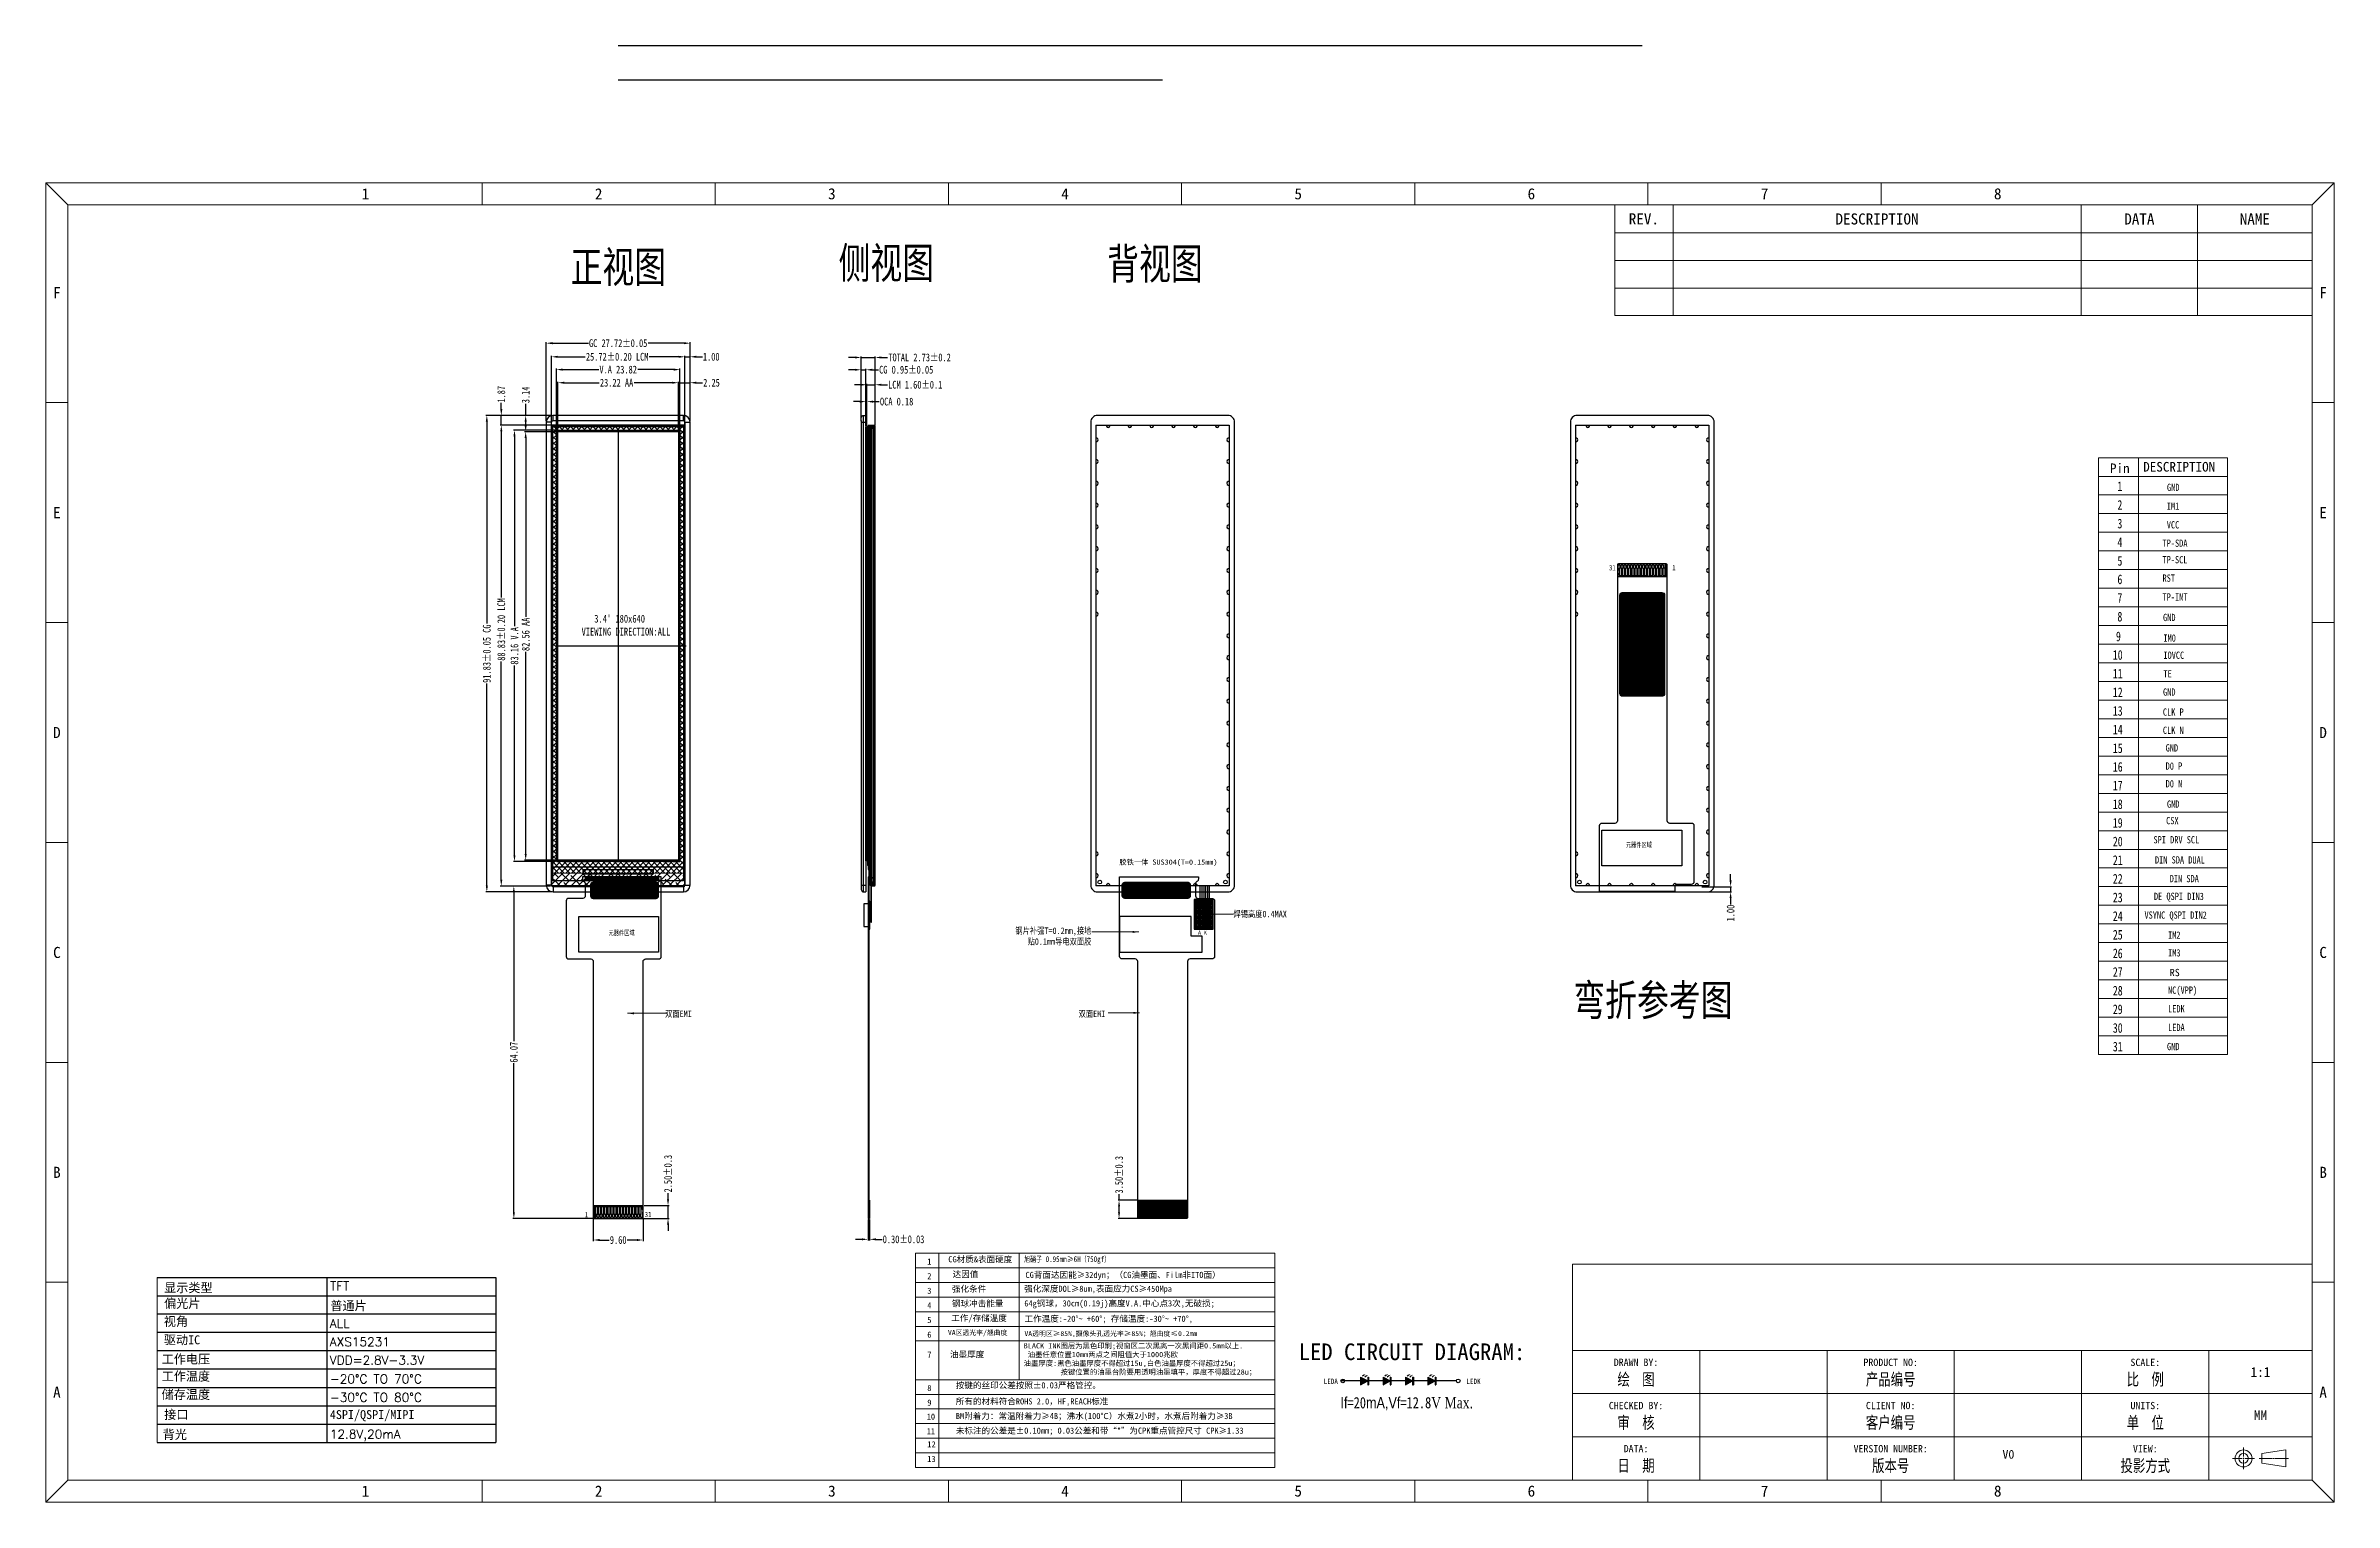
# Model space of a CAD drawing. Extents: x 7656 to 13094, y -913 to -633.
# Drawn here: x 7655.9 to 8097.1, y -913.4 to -632.7 of the extents above; entities outside this region: 1.
import ezdxf
from ezdxf.enums import TextEntityAlignment as Align

# ---------------------------------------------------------------- set-up
doc = ezdxf.new("R2010")
doc.units = 0
doc.header["$LTSCALE"] = 0.64311
doc.header["$MEASUREMENT"] = 0
doc.linetypes.add('_DASH', pattern=[0.6, 0.4, -0.2])
doc.linetypes.add('ACAD_ISO04W100', pattern=[30, 24, -3, 0, -3])
doc.layers.get('0').update_dxf_attribs({"linetype": 'CONTINUOUS'})
doc.layers.get('Defpoints').update_dxf_attribs({"linetype": 'CONTINUOUS'})
for name, color, linetype in [('', 7, 'CONTINUOUS'), ('1', 7, 'CONTINUOUS'), ('BL-Housing', 7, 'CONTINUOUS'), ('FPC', 5, 'CONTINUOUS'), ('FPC-O正面白油层', 7, 'CONTINUOUS'), ('FRAME', 150, 'CONTINUOUS'), ('LED', 152, 'CONTINUOUS'), ('MATER', 8, 'CONTINUOUS'), ('OBJ-FRAME', 4, 'CONTINUOUS'), ('上增光', 11, 'CONTINUOUS'), ('下增光', 114, 'CONTINUOUS'), ('双面胶', 2, 'CONTINUOUS'), ('反射', 42, 'CONTINUOUS'), ('图框', 130, 'CONTINUOUS'), ('扩散', 41, 'CONTINUOUS'), ('胶框', 7, 'CONTINUOUS'), ('铁框', 142, 'CONTINUOUS'), ('黑胶', 5, 'CONTINUOUS')]:
    doc.layers.add(name, color=color, linetype=linetype)
for name, color, linetype, lineweight in [('DIM', 3, 'CONTINUOUS', 9), ('LG（导光板）', 4, 'CONTINUOUS', 25), ('T-SHADING黑白双面胶', 5, 'CONTINUOUS', 18)]:
    doc.layers.add(name, color=color, linetype=linetype, lineweight=lineweight)
doc.styles.add('C-E02$0$HZ', font='')
doc.styles.add('ROMANC', font='romanc.shx', dxfattribs={"width": 0.75})
doc.styles.add('ROMANS', font='romans.shx')
doc.styles.get("Standard").update_dxf_attribs({"font": 'txt', "width": 0.8})
doc.styles.add('宋体', font='', dxfattribs={"width": 0.75})
doc.styles.add('常规', font='')
doc.styles.get('C-E02$0$HZ').set_extended_font_data('SimSun')
doc.styles.get('宋体').set_extended_font_data('SimSun')
doc.styles.get('常规').set_extended_font_data('SimSun')
doc.dimstyles.new('1', dxfattribs={"dimscale": 0, "dimtxt": 2, "dimasz": 1.5, "dimexe": 0.2, "dimexo": 0.2, "dimgap": 0.2, "dimtad": 0, "dimzin": 1, "dimdsep": 46, "dimtxsty": 'Standard', "dimcen": 0, "dimclrd": 256, "dimclre": 256, "dimclrt": 256, "dimadec": 0, "dimazin": 3, "dimtp": 1.2, "dimtm": 1.2, "dimtfac": 1, "dimtmove": 0, "dimatfit": 3, "dimfxl": 1, "dimtolj": 1, "dimarcsym": 0})
doc.dimstyles.new('YanXiu', dxfattribs={"dimtxt": 1.5, "dimasz": 1.2, "dimexe": 0.66, "dimexo": 0.66, "dimgap": 0.66, "dimtad": 0, "dimzin": 1, "dimdsep": 46, "dimtxsty": 'ROMANC', "dimcen": 0, "dimclrd": 3, "dimclre": 131, "dimclrt": 42, "dimazin": 2, "dimtfac": 1, "dimtofl": 0, "dimtmove": 0, "dimatfit": 3, "dimfxl": 1, "dimlwd": 5, "dimlwe": 5, "dimarcsym": 0})
pattern_1 = [(45, (4548.51936, 3916.92213), (-0.0449012806, 0.0449012806), [])]

msp = doc.modelspace()

# ---------------------------------------------------------------- texts
at = {"color": 0, "lineweight": 0, "style": '宋体', "width": 0.75}
for s, p in [('正视图', (7757.088, -678.373)), ('侧视图', (7808.742, -677.593)), ('背视图', (7860.521, -677.734)), ('弯折参考图', (7950.37, -819.664))]:
    msp.add_text(s, height=6, dxfattribs=at).set_placement(p)
at = {"color": 1, "style": '宋体'}
msp.add_text('胶铁一体 SUS304(T=0.15mm)', height=1, dxfattribs=at).set_placement((7862.868, -790.561))
at = {"color": 0}
for s, height, style, p in [('显示类型', 1.7114, '宋体', (7678.73, -872.955)), ('TFT', 1.7114, 'ROMANS', (7710.727, -872.617)), ('视角', 1.7114, '宋体', (7678.681, -879.451)), ('偏光片', 1.7114, '宋体', (7678.73, -875.971)), ('普通片 ', 1.7114, '宋体', (7710.777, -876.418)), ('驱动IC', 1.7114, '宋体', (7678.681, -882.98)), ('ALL', 1.7114, 'ROMANS', (7710.678, -879.835)), ('AXS15231', 1.7114, 'ROMANS', (7710.678, -883.364)), ('工作电压', 1.7114, '宋体', (7678.259, -886.711)), ('VDD=2.8V-3.3V', 1.71139, 'ROMANS', (7710.678, -886.909)), ('工作温度', 1.7114, '宋体', (7678.259, -890.014)), ('-20%%DC TO 70%%DC  ', 1.71139, 'ROMANS', (7710.678, -890.526)), ('储存温度', 1.7114, '宋体', (7678.259, -893.533)), ('接口', 1.7114, '宋体', (7678.749, -897.392)), ('-30%%DC TO 80%%DC', 1.71139, 'ROMANS', (7710.678, -894.072)), ('背光', 1.7114, '宋体', (7678.468, -901.227)), ('4SPI/QSPI/MIPI', 1.71139, '宋体', (7710.678, -897.392)), ('12.8V,20mA', 1.7114, 'ROMANS', (7710.678, -901.154))]:
    msp.add_text(s, height=height, dxfattribs=dict(at, style=style)).set_placement(p)
at = {"linetype": 'ACAD_ISO04W100', "insert": (7755.949, -742.406), "char_height": 1.4976, "width": 30.90291, "attachment_point": 1}
msp.add_mtext("{\\fSimSun|b0|i0|c134|p2;       3.4' 180x640 \\P    VIEWING DIRECTION:ALL}", dxfattribs=at)
at = {"color": 0, "insert": (7964.411, -752.833), "char_height": 2, "width": 1.76505, "attachment_point": 9}
msp.add_mtext('{\\fSimSun|b0|i0|c134|p2;单层区}', dxfattribs=at)
at = {"color": 1, "linetype": 'ByBlock', "lineweight": 5, "insert": (13093.742, -765.644), "char_height": 20.32, "attachment_point": 3}
msp.add_mtext('\\A1;', dxfattribs=at)
at = {"color": 1, "linetype": 'ByBlock', "lineweight": 100, "char_height": 0.9551, "style": '宋体'}
for insert, attachment_point in [((7965.529, -787.319), 9), ((7764.403, -803.201), 1)]:
    msp.add_mtext_dynamic_manual_height_columns('元器件区域', width=14.06351, gutter_width=12.5, heights=[0], dxfattribs=dict(at, insert=insert, attachment_point=attachment_point)).dxf.set("width", 7.52)
at = {"insert": (7905.489, -893.147), "char_height": 2.182371, "width": 35.7912, "attachment_point": 1}
msp.add_mtext('{\\fArial|b0|i0|c134|p32;\\C1;If\\fSimSun|b0|i0|c134|p2;=20\\fArial|b0|i0|c134|p32;mA,Vf\\fSimSun|b0|i0|c134|p2;=12.8\\fTimes New Roman|b0|i0|c0|p18;V Max.}', dxfattribs=at)
at = {"lineweight": 0, "flags": 2}
for tag, text, p in [('1', '1', (7717.55, -661.281)), ('2', '2', (7762.498, -661.281)), ('3', '3', (7807.446, -661.281)), ('4', '4', (7852.395, -661.281)), ('5', '5', (7897.343, -661.281)), ('6', '6', (7942.292, -661.281)), ('7', '7', (7987.24, -661.281)), ('8', '8', (8032.189, -661.281)), ('F', '7', (7658.06, -680.331)), ('F', 'F', (8094.915, -680.331)), ('E', 'E', (7658.06, -722.711)), ('E', 'E', (8094.915, -722.711)), ('D', 'D', (7658.06, -765.091)), ('D', 'D', (8094.915, -765.091)), ('C', 'C', (7658.06, -807.471)), ('C', 'C', (8094.915, -807.471)), ('B', 'B', (7658.06, -849.851)), ('B', 'B', (8094.915, -849.851)), ('A', 'A', (7658.06, -892.231)), ('A', 'A', (8094.915, -892.231)), ('1', '1', (7717.55, -911.28)), ('2', '2', (7762.498, -911.28)), ('3', '3', (7807.446, -911.28)), ('4', '4', (7852.395, -911.28)), ('5', '5', (7897.343, -911.28)), ('6', '6', (7942.292, -911.28)), ('7', '7', (7987.24, -911.28)), ('8', '8', (8032.189, -911.28))]:
    msp.add_attdef(tag, text=text, height=2.14, dxfattribs=at).set_placement(p, align=Align.MIDDLE)
at = {"layer": '1', "color": 3}
msp.add_text('RS', height=1.4032, dxfattribs=at).set_placement((8065.357, -812.042))
at = {"layer": '1', "color": 3, "attachment_point": 1}
for s, insert, char_height, width in [('GND', (8064.821, -717.136), 1.4032, 8.67306), ('IM1', (8064.779, -720.765), 1.4032, 8.67306), ('TP-SDA', (8063.956, -727.894), 1.4032, 8.67306), ('VCC', (8064.779, -724.359), 1.4032, 8.67306), ('TP-SCL', (8063.956, -731.082), 1.4032, 8.67306), ('RST', (8063.956, -734.632), 1.4032, 8.67306), ('TP-INT', (8063.957, -738.273), 1.4032, 8.67306), ('GND', (8064.055, -742.209), 1.4032, 8.67306), ('IM0', (8064.125, -746.176), 1.4032, 8.67306), ('IOVCC', (8064.125, -749.487), 1.4032, 8.67306), ('TE', (8064.125, -753.081), 1.4032, 8.67306), ('GND', (8064.055, -756.585), 1.4032, 8.67306), ('CLK P', (8064.027, -760.44), 1.4032, 8.67306), ('CLK N', (8064.027, -763.953), 1.4032, 8.67306), ('GND', (8064.557, -767.347), 1.4032, 8.67306), ('D0 P', (8064.557, -770.847), 1.4032, 8.67306), ('D0 N', (8064.557, -774.256), 1.4032, 8.67306), ('GND', (8064.818, -778.18), 1.4032, 8.67306), ('SPI DRV SCL', (8062.213, -785.049), 1.40322, 18.58277), ('CSX', (8064.653, -781.362), 1.4032, 8.67306), ('DIN SDA DUAL', (8062.502, -788.935), 1.40322, 22.91515), ('DIN SDA', (8065.34, -792.539), 1.4032, 8.67306), ('DE QSPI DIN3', (8062.302, -795.953), 1.40322, 15.8937), ('VSYNC QSPI DIN2', (8060.477, -799.567), 1.40322, 24.65925), ('IM2', (8065.024, -803.412), 1.4032, 8.67306), ('IM3', (8065.024, -806.844), 1.4032, 8.67306), ('NC(VPP)', (8065.024, -814.032), 1.4032, 8.67306), ('LEDK', (8065.024, -817.626), 1.4032, 8.67306), ('GND', (8064.818, -824.902), 1.4032, 8.67306), ('LEDA', (8065.024, -821.22), 1.4032, 8.67306)]:
    msp.add_mtext(s, dxfattribs=dict(at, insert=insert, char_height=char_height, width=width))
at = {"layer": 'DIM', "color": 3, "style": '宋体'}
msp.add_text('Pin', height=1.8555, dxfattribs=at).set_placement((8055.716, -715.097), align=Align.CENTER)
msp.add_text('DESCRIPTION', height=1.85548, dxfattribs=at).set_placement((8060.228, -713.874), align=Align.MIDDLE_LEFT)
at = {"layer": 'DIM', "color": 3, "width": 4.70423, "attachment_point": 1, "style": '宋体'}
for s, insert, char_height in [('1', (8055.263, -716.709), 1.855), ('2', (8055.263, -720.303), 1.855), ('4', (8055.263, -727.491), 1.855), ('3', (8055.263, -723.897), 1.855), ('5', (8055.263, -731.085), 1.855), ('6', (8055.263, -734.638), 1.855), ('7', (8055.263, -738.232), 1.855), ('8', (8055.263, -741.826), 1.855), ('10', (8054.38, -749.215), 1.8555), ('9', (8054.978, -745.639), 1.855), ('11', (8054.38, -752.809), 1.8555), ('12', (8054.38, -756.403), 1.8555), ('13', (8054.38, -759.997), 1.8555), ('14', (8054.38, -763.591), 1.8555), ('15', (8054.38, -767.185), 1.8555), ('16', (8054.38, -770.779), 1.8555), ('17', (8054.38, -774.373), 1.8555), ('18', (8054.38, -777.967), 1.8555), ('20', (8054.38, -785.151), 1.8555), ('19', (8054.38, -781.561), 1.8555), ('21', (8054.38, -788.749), 1.8555), ('22', (8054.38, -792.343), 1.8555), ('23', (8054.38, -795.937), 1.8555), ('24', (8054.38, -799.528), 1.8555), ('25', (8054.38, -803.122), 1.8555), ('26', (8054.38, -806.716), 1.8555), ('27', (8054.38, -810.31), 1.8555), ('28', (8054.38, -813.904), 1.8555), ('29', (8054.38, -817.498), 1.8555), ('30', (8054.38, -821.092), 1.8555), ('31', (8054.379, -824.686), 1.8555)]:
    msp.add_mtext(s, dxfattribs=dict(at, insert=insert, char_height=char_height))
at = {"layer": 'DIM', "ltscale": 0.01, "char_height": 1, "width": 0.85229}
for s, insert, attachment_point in [('31', (7957.256, -733.858), 7), ('1', (7969.466, -733.809), 7), ('1', (7760.466, -857.523), 3), ('31', (7772.675, -857.474), 3)]:
    msp.add_mtext(s, dxfattribs=dict(at, insert=insert, attachment_point=attachment_point))
at = {"layer": 'DIM', "color": 1, "char_height": 1.25, "width": 25.57171, "attachment_point": 3}
for s, insert in [('{\\fKaiTi|b0|i0|c134|p49;钢片补强T=0.2mm,接地\\P贴0.1mm导电双面胶}', (7857.483, -802.659)), ('{\\fKaiTi|b0|i0|c134|p49;焊锡高度0.4MAX}', (7895.156, -799.436)), ('{\\fKaiTi|b0|i0|c134|p49;双面EMI}', (7780.446, -818.669)), ('{\\fKaiTi|b0|i0|c134|p49;双面EMI}', (7860.153, -818.669))]:
    msp.add_mtext(s, dxfattribs=dict(at, insert=insert))
at = {"layer": 'DIM', "linetype": 'ByBlock', "ltscale": 0.05, "attachment_point": 1}
for s, insert, char_height, width, style in [('1', (7825.846, -866.437), 1.181, 5.03314, '常规'), ('{\\C4;CG材质&表面硬度}', (7829.896, -866.016), 1.18116, 13.75098, '常规'), ('达因值', (7830.726, -868.893), 1.1812, 11.10351, '常规'), ('{\\C1;旭硝子\\C4; 0.95mm}≥6H{\\C4;（750gf）}', (7844.506, -866.024), 1.1029, 39.19665, '宋体'), ('CG背面达因能≥32dyn；（CG油墨面、Film非ITO面）', (7844.78, -869.023), 1.18116, 44.29928, '常规'), ('3', (7825.846, -872.075), 1.181, 5.03314, '常规'), ('2', (7825.846, -869.256), 1.181, 5.03314, '常规'), ('{\\C4;强化条件}', (7830.594, -871.712), 1.1812, 11.10351, '常规'), ('强化深度DOL≥8um,表面应力CS≥450Mpa', (7844.513, -871.687), 1.18116, 73.8624, '常规'), ('4', (7825.846, -874.894), 1.181, 5.03314, '常规'), ('5', (7825.846, -877.713), 1.181, 5.03314, '常规'), ('工作/存储温度', (7830.475, -877.336), 1.1812, 17.71759, '常规'), ('{\\C4;钢球冲击能量}', (7830.594, -874.531), 1.18116, 11.10351, '常规'), ('{\\C4;64g钢球，30cm(0.19j)高度V.A.中心点3次,无破损;}', (7844.552, -874.508), 1.18116, 47.67474, '常规'), ('{\\C4;工作温度:-20°~ +60°; 存储温度:-30°~ +70°,}', (7844.575, -877.473), 1.18116, 59.89332, '常规'), ('6', (7825.846, -880.532), 1.181, 5.03314, '常规'), ('{\\C4;VA区透光率/翘曲度}', (7829.827, -880.258), 0.94493, 12.968, '常规'), ('VA透明区≥85%,摄像头孔透光率≥85%；{\\C4;翘曲度}≤0.2{\\C4;mm}', (7844.575, -880.445), 0.94493, 38.38101, '常规'), ('7', (7825.846, -884.404), 1.181, 5.03314, '常规'), ('{\\C4;油墨厚度}', (7830.218, -884.334), 1.1812, 16.21, '常规'), ('{\\C4;BLACK\\fSimSun|b0|i0|c238|p2; \\fSimSun|b0|i0|c134|p2;INK图层为黑色印刷;}视窗区二次黑离一次黑间距0.5{\\C4;mm以上}.\\P {\\C1;油墨任意位置10mm两点之间阻值大于1000兆欧\\C4; \\P}油墨厚度:黑色油墨厚度不得超过15u,白色油墨厚度不得超过25u；\\P         按键位置的油墨台阶要用透明油墨填平，厚度不得超过28u；', (7844.424, -882.772), 1.00989, 68.0394, '常规'), ('8', (7825.846, -890.815), 1.181, 5.03314, '常规'), ('按键的丝印公差按照±0.03严格管控。', (7831.344, -890.301), 1.18116, 52.45804, '常规'), ('9', (7825.846, -893.634), 1.181, 5.03314, '常规'), ('所有的材料符合ROHS 2.0，HF,REACH标准', (7831.344, -893.401), 1.18116, 44.29928, '常规'), ('10', (7825.739, -896.332), 1.1812, 5.03314, '常规'), ('11', (7825.739, -899.151), 1.1812, 5.03314, '常规'), ('未标注的公差是±0.10mm; 0.03公差和带“*”为CPK重点管控尺寸 CPK≥1.33', (7831.344, -899.039), 1.18116, 59.20081, '常规'), ('BM附着力：常温附着力≥4B；沸水(100℃）水煮2小时，水煮后附着力≥3B', (7831.344, -896.22), 1.18116, 55.13886, '常规'), ('12', (7825.846, -901.682), 1.1812, 5.03314, '常规'), ('13', (7825.846, -904.501), 1.1812, 5.03314, '常规')]:
    msp.add_mtext(s, dxfattribs=dict(at, insert=insert, char_height=char_height, width=width, style=style))
at = {"layer": 'FPC', "color": 2, "width": 0.8}
for s, height, p in [('118', 0.4136, (7760.405, -792.723)), ('1', 0.414, (7773.351, -792.725))]:
    msp.add_text(s, height=height, dxfattribs=at).set_placement(p)
at = {"layer": 'FPC', "insert": (7765.263, -795.368), "char_height": 0.5, "width": 5.89812, "attachment_point": 1}
msp.add_mtext('{\\fSimSun|b0|i0|c134|p2;单层弯折区}', dxfattribs=at)
at = {"layer": 'FPC', "color": 3, "insert": (7869.763, -795.368), "char_height": 0.5, "width": 5.89812, "attachment_point": 1}
msp.add_mtext('{\\fSimSun|b0|i0|c134|p2;绿油区}', dxfattribs=at)
at = {"layer": 'FPC-O正面白油层', "style": '宋体'}
for s, p in [('A', (7878.032, -804.027)), ('K', (7879.138, -804.027))]:
    msp.add_text(s, height=0.75, dxfattribs=at).set_placement(p)
at = {"layer": 'FRAME', "color": 7, "style": '宋体'}
msp.add_text('V0', height=1.6902, dxfattribs=at).set_placement((8033.098, -905.031))
at = {"layer": 'OBJ-FRAME', "style": 'C-E02$0$HZ'}
msp.add_text('LED CIRCUIT DIAGRAM:', height=3.21094, dxfattribs=at).set_placement((7897.433, -886.035))
at = {"layer": '图框', "color": 4, "linetype": 'Continuous', "char_height": 1.04546, "width": 2.38846, "attachment_point": 3}
for s, insert in [('{\\fSimSun|b0|i0|c0|p2;LEDA}', (7904.992, -889.598)), ('{\\fSimSun|b0|i0|c0|p2;LEDK}', (7932.503, -889.598))]:
    msp.add_mtext(s, dxfattribs=dict(at, insert=insert))

# ---------------------------------------------------------------- blocks, each defined once
blk = doc.blocks.new('新块')
at = {"color": 1, "lineweight": 0, "flags": 8}
blk.add_attdef('NAME', text='', height=5, dxfattribs=at).set_placement((0, 0), align=Align.MIDDLE)
blk = doc.blocks.new('*D22')
at = {"layer": 'Defpoints', "color": 0, "linetype": 'ByBlock', "transparency": 16777216}
for p in [(7779.12, -692.68), (7753.4, -705.84), (7779.12, -705.84)]:
    blk.add_point(p, dxfattribs=at)
at = {"layer": 'DIM', "linetype": 'ByBlock', "lineweight": -2, "transparency": 16777216}
for p, q in [((7753.4, -705.64), (7753.4, -692.48)), ((7779.12, -705.64), (7779.12, -692.48)), ((7754.6, -692.68), (7759.88, -692.68)), ((7777.92, -692.68), (7772.24, -692.68))]:
    blk.add_line(p, q, dxfattribs=at)
at = {"layer": 'DIM', "linetype": 'ByBlock', "transparency": 16777216}
for points in [[(7754.6, -692.48), (7754.6, -692.88), (7753.4, -692.68)], [(7777.92, -692.48), (7777.92, -692.88), (7779.12, -692.68)]]:
    blk.add_solid(points, dxfattribs=at)
at = {"layer": 'DIM', "linetype": 'ByBlock', "transparency": 16777216, "insert": (7766.06, -692.68), "char_height": 1.5, "attachment_point": 5, "style": '宋体'}
blk.add_mtext('\\A1;25.72%%P0.20 LCM', dxfattribs=at)
blk = doc.blocks.new('*D23')
at = {"layer": 'Defpoints', "color": 0, "linetype": 'ByBlock', "transparency": 16777216}
for p in [(7777.87, -697.68), (7754.65, -707.11), (7777.87, -707.11)]:
    blk.add_point(p, dxfattribs=at)
at = {"layer": 'DIM', "linetype": 'ByBlock', "lineweight": -2, "transparency": 16777216}
for p, q in [((7754.65, -706.91), (7754.65, -697.48)), ((7755.85, -697.68), (7762.59, -697.68)), ((7776.67, -697.68), (7769.31, -697.68)), ((7777.87, -706.91), (7777.87, -697.48))]:
    blk.add_line(p, q, dxfattribs=at)
at = {"layer": 'DIM', "linetype": 'ByBlock', "transparency": 16777216}
for points in [[(7755.85, -697.48), (7755.85, -697.88), (7754.65, -697.68)], [(7776.67, -697.48), (7776.67, -697.88), (7777.87, -697.68)]]:
    blk.add_solid(points, dxfattribs=at)
at = {"layer": 'DIM', "linetype": 'ByBlock', "transparency": 16777216, "insert": (7765.95, -697.68), "char_height": 1.5, "attachment_point": 5, "style": '宋体'}
blk.add_mtext('\\A1;23.22 AA', dxfattribs=at)
blk = doc.blocks.new('*D24')
at = {"layer": 'Defpoints', "color": 0, "linetype": 'ByBlock', "transparency": 16777216}
for p in [(7753.4, -705.84), (7743.73, -794.67), (7753.4, -794.67)]:
    blk.add_point(p, dxfattribs=at)
at = {"layer": 'DIM', "linetype": 'ByBlock', "lineweight": -2, "transparency": 16777216}
for p, q in [((7753.2, -705.84), (7743.53, -705.84)), ((7743.73, -707.04), (7743.73, -739.04)), ((7743.73, -793.47), (7743.73, -751.42)), ((7753.2, -794.67), (7743.53, -794.67))]:
    blk.add_line(p, q, dxfattribs=at)
at = {"layer": 'DIM', "linetype": 'ByBlock', "transparency": 16777216}
for points in [[(7743.53, -707.04), (7743.93, -707.04), (7743.73, -705.84)], [(7743.53, -793.47), (7743.93, -793.47), (7743.73, -794.67)]]:
    blk.add_solid(points, dxfattribs=at)
at = {"layer": 'DIM', "linetype": 'ByBlock', "transparency": 16777216, "insert": (7743.73, -745.23), "char_height": 1.5, "attachment_point": 5, "rotation": 90, "style": '宋体'}
blk.add_mtext('\\A1;88.83%%P0.20 LCM', dxfattribs=at)
blk = doc.blocks.new('*D25')
at = {"layer": 'Defpoints', "color": 0, "linetype": 'ByBlock', "transparency": 16777216}
for p in [(7748.43, -707.11), (7754.65, -707.11), (7754.65, -789.67)]:
    blk.add_point(p, dxfattribs=at)
at = {"layer": 'DIM', "linetype": 'ByBlock', "lineweight": -2, "transparency": 16777216}
for p, q in [((7754.45, -707.11), (7748.23, -707.11)), ((7748.43, -708.31), (7748.43, -742.8)), ((7748.43, -788.47), (7748.43, -749.53)), ((7754.45, -789.67), (7748.23, -789.67))]:
    blk.add_line(p, q, dxfattribs=at)
at = {"layer": 'DIM', "linetype": 'ByBlock', "transparency": 16777216}
for points in [[(7748.23, -708.31), (7748.63, -708.31), (7748.43, -707.11)], [(7748.23, -788.47), (7748.63, -788.47), (7748.43, -789.67)]]:
    blk.add_solid(points, dxfattribs=at)
at = {"layer": 'DIM', "linetype": 'ByBlock', "transparency": 16777216, "insert": (7748.43, -746.17), "char_height": 1.5, "attachment_point": 5, "rotation": 90, "style": '宋体'}
blk.add_mtext('\\A1;82.56 AA', dxfattribs=at)
blk = doc.blocks.new('A$C2D756E87')
at = {"color": 1}
for points in [[(-64.76, 83.8), (-39.54, 83.8), (-39.54, -1.18), (-64.76, -1.18)], [(-39.54, -3.78), (-64.76, -3.78), (-64.76, 83.8), (-39.54, 83.8)], [(-63.76, 82.78), (-40.54, 82.78), (-40.54, 0.22), (-63.76, 0.22)], [(-58.92, -1.58), (-45.38, -1.58), (-45.38, -2.51), (-58.92, -2.51)]]:
    blk.add_lwpolyline(points, close=True, dxfattribs=at)
blk = doc.blocks.new('*D19')
at = {"layer": 'Defpoints', "color": 0, "linetype": 'ByBlock', "transparency": 16777216}
for p in [(7815.8, -698.07), (7814.2, -706.26), (7815.8, -705.99)]:
    blk.add_point(p, dxfattribs=at)
at = {"layer": 'DIM', "linetype": 'ByBlock', "lineweight": -2, "transparency": 16777216}
for p, q in [((7813, -698.07), (7811.8, -698.07)), ((7814.2, -706.06), (7814.2, -697.87)), ((7814.2, -698.07), (7815.8, -698.07)), ((7815.8, -705.79), (7815.8, -697.87)), ((7817, -698.07), (7818.2, -698.07))]:
    blk.add_line(p, q, dxfattribs=at)
at = {"layer": 'DIM', "linetype": 'ByBlock', "transparency": 16777216}
for points in [[(7813, -697.87), (7813, -698.27), (7814.2, -698.07)], [(7817, -697.87), (7817, -698.27), (7815.8, -698.07)]]:
    blk.add_solid(points, dxfattribs=at)
at = {"layer": 'DIM', "linetype": 'ByBlock', "transparency": 16777216, "insert": (7823.52, -698.07), "char_height": 1.5, "attachment_point": 5, "style": '宋体'}
blk.add_mtext('\\A1;LCM 1.60%%P0.1', dxfattribs=at)
blk = doc.blocks.new('*D20')
at = {"layer": 'Defpoints', "color": 0, "linetype": 'ByBlock', "transparency": 16777216}
for p in [(7814.2, -701.32), (7814.03, -706.26), (7814.2, -706.26)]:
    blk.add_point(p, dxfattribs=at)
at = {"layer": 'DIM', "linetype": 'ByBlock', "lineweight": -2, "transparency": 16777216}
for p, q in [((7812.83, -701.32), (7811.63, -701.32)), ((7814.03, -706.06), (7814.03, -701.12)), ((7814.03, -701.32), (7814.2, -701.32)), ((7814.2, -706.06), (7814.2, -701.12)), ((7815.4, -701.32), (7816.6, -701.32))]:
    blk.add_line(p, q, dxfattribs=at)
at = {"layer": 'DIM', "linetype": 'ByBlock', "transparency": 16777216}
for points in [[(7812.83, -701.12), (7812.83, -701.52), (7814.03, -701.32)], [(7815.4, -701.12), (7815.4, -701.52), (7814.2, -701.32)]]:
    blk.add_solid(points, dxfattribs=at)
at = {"layer": 'DIM', "linetype": 'ByBlock', "transparency": 16777216, "insert": (7819.94, -701.32), "char_height": 1.5, "attachment_point": 5, "style": '宋体'}
blk.add_mtext('\\A1;OCA 0.18', dxfattribs=at)
blk = doc.blocks.new('*D21')
at = {"layer": 'Defpoints', "color": 0, "linetype": 'ByBlock', "transparency": 16777216}
for p in [(7740.94, -703.97), (7753.76, -703.97), (7753.76, -795.8)]:
    blk.add_point(p, dxfattribs=at)
at = {"layer": 'DIM', "linetype": 'ByBlock', "lineweight": -2, "transparency": 16777216}
for p, q in [((7753.56, -703.97), (7740.74, -703.97)), ((7740.94, -705.17), (7740.94, -744.11)), ((7740.94, -794.6), (7740.94, -755.67)), ((7753.56, -795.8), (7740.74, -795.8))]:
    blk.add_line(p, q, dxfattribs=at)
at = {"layer": 'DIM', "linetype": 'ByBlock', "transparency": 16777216}
for points in [[(7740.74, -705.17), (7741.14, -705.17), (7740.94, -703.97)], [(7740.74, -794.6), (7741.14, -794.6), (7740.94, -795.8)]]:
    blk.add_solid(points, dxfattribs=at)
at = {"layer": 'DIM', "linetype": 'ByBlock', "transparency": 16777216, "insert": (7740.94, -749.89), "char_height": 1.5, "attachment_point": 5, "rotation": 90, "style": '宋体'}
blk.add_mtext('\\A1;91.83%%P0.05 CG', dxfattribs=at)
blk = doc.blocks.new('*D10')
at = {"layer": 'Defpoints', "color": 0, "linetype": 'ByBlock', "transparency": 16777216}
for p in [(7780.12, -690.06), (7752.4, -705.27), (7780.12, -705.27)]:
    blk.add_point(p, dxfattribs=at)
at = {"layer": 'DIM', "linetype": 'ByBlock', "lineweight": -2, "transparency": 16777216}
for p, q in [((7752.4, -705.07), (7752.4, -689.86)), ((7753.6, -690.06), (7760.51, -690.06)), ((7778.92, -690.06), (7772.02, -690.06)), ((7780.12, -705.07), (7780.12, -689.86))]:
    blk.add_line(p, q, dxfattribs=at)
at = {"layer": 'DIM', "linetype": 'ByBlock', "transparency": 16777216}
for points in [[(7753.6, -689.86), (7753.6, -690.26), (7752.4, -690.06)], [(7778.92, -689.86), (7778.92, -690.26), (7780.12, -690.06)]]:
    blk.add_solid(points, dxfattribs=at)
at = {"layer": 'DIM', "linetype": 'ByBlock', "transparency": 16777216, "insert": (7766.26, -690.06), "char_height": 1.5, "attachment_point": 5, "style": '宋体'}
blk.add_mtext('\\A1;GC 27.72%%P0.05', dxfattribs=at)
blk = doc.blocks.new('*D11')
at = {"layer": 'Defpoints', "color": 0, "linetype": 'ByBlock', "transparency": 16777216}
for p in [(7778.17, -695.15), (7754.35, -706.81), (7778.17, -706.81)]:
    blk.add_point(p, dxfattribs=at)
at = {"layer": 'DIM', "linetype": 'ByBlock', "lineweight": -2, "transparency": 16777216}
for p, q in [((7754.35, -706.61), (7754.35, -694.95)), ((7755.55, -695.15), (7762.51, -695.15)), ((7776.97, -695.15), (7770.02, -695.15)), ((7778.17, -706.61), (7778.17, -694.95))]:
    blk.add_line(p, q, dxfattribs=at)
at = {"layer": 'DIM', "linetype": 'ByBlock', "transparency": 16777216}
for points in [[(7755.55, -694.95), (7755.55, -695.35), (7754.35, -695.15)], [(7776.97, -694.95), (7776.97, -695.35), (7778.17, -695.15)]]:
    blk.add_solid(points, dxfattribs=at)
at = {"layer": 'DIM', "linetype": 'ByBlock', "transparency": 16777216, "insert": (7766.26, -695.15), "char_height": 1.5, "attachment_point": 5, "style": '宋体'}
blk.add_mtext('\\A1;V.A 23.82', dxfattribs=at)
blk = doc.blocks.new('*D12')
at = {"layer": 'Defpoints', "color": 0, "linetype": 'ByBlock', "transparency": 16777216}
for p in [(7746.27, -706.81), (7754.35, -706.81), (7754.35, -789.97)]:
    blk.add_point(p, dxfattribs=at)
at = {"layer": 'DIM', "linetype": 'ByBlock', "lineweight": -2, "transparency": 16777216}
for p, q in [((7754.15, -706.81), (7746.07, -706.81)), ((7746.27, -708.01), (7746.27, -744.62)), ((7746.27, -788.77), (7746.27, -752.16)), ((7754.15, -789.97), (7746.07, -789.97))]:
    blk.add_line(p, q, dxfattribs=at)
at = {"layer": 'DIM', "linetype": 'ByBlock', "transparency": 16777216}
for points in [[(7746.07, -708.01), (7746.47, -708.01), (7746.27, -706.81)], [(7746.07, -788.77), (7746.47, -788.77), (7746.27, -789.97)]]:
    blk.add_solid(points, dxfattribs=at)
at = {"layer": 'DIM', "linetype": 'ByBlock', "transparency": 16777216, "insert": (7746.27, -748.39), "char_height": 1.5, "attachment_point": 5, "rotation": 90, "style": '宋体'}
blk.add_mtext('\\A1;83.16 V.A', dxfattribs=at)
blk = doc.blocks.new('*D13')
at = {"layer": 'Defpoints', "color": 0, "linetype": 'ByBlock', "transparency": 16777216}
for p in [(7748.43, -703.97), (7753.76, -703.97), (7754.65, -707.11)]:
    blk.add_point(p, dxfattribs=at)
at = {"layer": 'DIM', "linetype": 'ByBlock', "lineweight": -2, "transparency": 16777216}
for p, q in [((7753.56, -703.97), (7748.23, -703.97)), ((7748.43, -703.97), (7748.43, -701.75)), ((7748.43, -705.91), (7748.43, -705.17)), ((7754.45, -707.11), (7748.23, -707.11))]:
    blk.add_line(p, q, dxfattribs=at)
at = {"layer": 'DIM', "linetype": 'ByBlock', "transparency": 16777216}
for points in [[(7748.23, -705.17), (7748.63, -705.17), (7748.43, -703.97)], [(7748.23, -705.91), (7748.63, -705.91), (7748.43, -707.11)]]:
    blk.add_solid(points, dxfattribs=at)
at = {"layer": 'DIM', "linetype": 'ByBlock', "transparency": 16777216, "insert": (7748.43, -700.02), "char_height": 1.5, "attachment_point": 5, "rotation": 90, "style": '宋体'}
blk.add_mtext('\\A1;3.14', dxfattribs=at)
blk = doc.blocks.new('*D14')
at = {"layer": 'Defpoints', "color": 0, "linetype": 'ByBlock', "transparency": 16777216}
for p in [(7743.73, -703.97), (7753.76, -703.97), (7753.4, -705.84)]:
    blk.add_point(p, dxfattribs=at)
at = {"layer": 'DIM', "linetype": 'ByBlock', "lineweight": -2, "transparency": 16777216}
for p, q in [((7753.56, -703.97), (7743.53, -703.97)), ((7743.73, -702.77), (7743.73, -701.57)), ((7743.73, -705.84), (7743.73, -703.97)), ((7753.2, -705.84), (7743.53, -705.84)), ((7743.73, -707.04), (7743.73, -708.24))]:
    blk.add_line(p, q, dxfattribs=at)
at = {"layer": 'DIM', "linetype": 'ByBlock', "transparency": 16777216}
for points in [[(7743.53, -702.77), (7743.93, -702.77), (7743.73, -703.97)], [(7743.53, -707.04), (7743.93, -707.04), (7743.73, -705.84)]]:
    blk.add_solid(points, dxfattribs=at)
at = {"layer": 'DIM', "linetype": 'ByBlock', "transparency": 16777216, "insert": (7743.73, -699.9), "char_height": 1.5, "attachment_point": 5, "rotation": 90, "style": '宋体'}
blk.add_mtext('\\A1;1.87', dxfattribs=at)
blk = doc.blocks.new('*D15')
at = {"layer": 'Defpoints', "color": 0, "linetype": 'ByBlock', "transparency": 16777216}
for p in [(7780.12, -697.68), (7780.12, -704.27), (7777.87, -707.11)]:
    blk.add_point(p, dxfattribs=at)
at = {"layer": 'DIM', "linetype": 'ByBlock', "lineweight": -2, "transparency": 16777216}
for p, q in [((7776.67, -697.68), (7775.47, -697.68)), ((7777.87, -706.91), (7777.87, -697.48)), ((7777.87, -697.68), (7780.12, -697.68)), ((7780.12, -704.07), (7780.12, -697.48)), ((7781.32, -697.68), (7782.52, -697.68))]:
    blk.add_line(p, q, dxfattribs=at)
at = {"layer": 'DIM', "linetype": 'ByBlock', "transparency": 16777216}
for points in [[(7776.67, -697.48), (7776.67, -697.88), (7777.87, -697.68)], [(7781.32, -697.48), (7781.32, -697.88), (7780.12, -697.68)]]:
    blk.add_solid(points, dxfattribs=at)
at = {"layer": 'DIM', "linetype": 'ByBlock', "transparency": 16777216, "insert": (7784.24, -697.68), "char_height": 1.5, "attachment_point": 5, "style": '宋体'}
blk.add_mtext('\\A1;2.25', dxfattribs=at)
blk = doc.blocks.new('*D16')
at = {"layer": 'Defpoints', "color": 0, "linetype": 'ByBlock', "transparency": 16777216}
for p in [(7780.12, -692.68), (7780.12, -704.27), (7779.12, -705.84)]:
    blk.add_point(p, dxfattribs=at)
at = {"layer": 'DIM', "linetype": 'ByBlock', "lineweight": -2, "transparency": 16777216}
for p, q in [((7779.12, -705.64), (7779.12, -692.48)), ((7780.12, -704.07), (7780.12, -692.48)), ((7777.92, -692.68), (7776.72, -692.68)), ((7779.12, -692.68), (7780.12, -692.68)), ((7781.32, -692.68), (7782.52, -692.68))]:
    blk.add_line(p, q, dxfattribs=at)
at = {"layer": 'DIM', "linetype": 'ByBlock', "transparency": 16777216}
for points in [[(7777.92, -692.48), (7777.92, -692.88), (7779.12, -692.68)], [(7781.32, -692.48), (7781.32, -692.88), (7780.12, -692.68)]]:
    blk.add_solid(points, dxfattribs=at)
at = {"layer": 'DIM', "linetype": 'ByBlock', "transparency": 16777216, "insert": (7784.2, -692.68), "char_height": 1.5, "attachment_point": 5, "style": '宋体'}
blk.add_mtext('\\A1;1.00', dxfattribs=at)
blk = doc.blocks.new('*D17')
at = {"layer": 'Defpoints', "color": 0, "linetype": 'ByBlock', "transparency": 16777216}
for p in [(7814.03, -695.18), (7813.08, -705.27), (7814.03, -703.97)]:
    blk.add_point(p, dxfattribs=at)
at = {"layer": 'DIM', "linetype": 'ByBlock', "lineweight": -2, "transparency": 16777216}
for p, q in [((7811.88, -695.18), (7810.68, -695.18)), ((7813.08, -705.07), (7813.08, -694.98)), ((7813.08, -695.18), (7814.03, -695.18)), ((7814.03, -703.77), (7814.03, -694.98)), ((7815.23, -695.18), (7816.43, -695.18))]:
    blk.add_line(p, q, dxfattribs=at)
at = {"layer": 'DIM', "linetype": 'ByBlock', "transparency": 16777216}
for points in [[(7811.88, -694.98), (7811.88, -695.38), (7813.08, -695.18)], [(7815.23, -694.98), (7815.23, -695.38), (7814.03, -695.18)]]:
    blk.add_solid(points, dxfattribs=at)
at = {"layer": 'DIM', "linetype": 'ByBlock', "transparency": 16777216, "insert": (7821.78, -695.18), "char_height": 1.5, "attachment_point": 5, "style": '宋体'}
blk.add_mtext('\\A1;CG 0.95%%P0.05', dxfattribs=at)
blk = doc.blocks.new('*D18')
at = {"layer": 'Defpoints', "color": 0, "linetype": 'ByBlock', "transparency": 16777216}
for p in [(7815.8, -692.81), (7813.08, -704.97), (7815.8, -705.99)]:
    blk.add_point(p, dxfattribs=at)
at = {"layer": 'DIM', "linetype": 'ByBlock', "lineweight": -2, "transparency": 16777216}
for p, q in [((7811.88, -692.81), (7810.68, -692.81)), ((7813.08, -704.77), (7813.08, -692.61)), ((7813.08, -692.81), (7815.8, -692.81)), ((7815.8, -705.79), (7815.8, -692.61)), ((7817, -692.81), (7818.2, -692.81))]:
    blk.add_line(p, q, dxfattribs=at)
at = {"layer": 'DIM', "linetype": 'ByBlock', "transparency": 16777216}
for points in [[(7811.88, -692.61), (7811.88, -693.01), (7813.08, -692.81)], [(7817, -692.61), (7817, -693.01), (7815.8, -692.81)]]:
    blk.add_solid(points, dxfattribs=at)
at = {"layer": 'DIM', "linetype": 'ByBlock', "transparency": 16777216, "insert": (7824.36, -692.81), "char_height": 1.5, "attachment_point": 5, "style": '宋体'}
blk.add_mtext('\\A1;TOTAL 2.73%%P0.2', dxfattribs=at)
blk = doc.blocks.new('*D4')
at = {"layer": 'Defpoints', "color": 0, "linetype": 'ByBlock', "transparency": 16777216}
for p in [(7814.43, -858.73), (7814.73, -858.73), (7814.73, -862.76)]:
    blk.add_point(p, dxfattribs=at)
at = {"layer": 'DIM', "linetype": 'ByBlock', "lineweight": -2, "transparency": 16777216}
for p, q in [((7814.43, -858.93), (7814.43, -862.96)), ((7814.73, -858.93), (7814.73, -862.96)), ((7813.23, -862.76), (7812.03, -862.76)), ((7814.43, -862.76), (7814.73, -862.76)), ((7815.93, -862.76), (7817.13, -862.76))]:
    blk.add_line(p, q, dxfattribs=at)
at = {"layer": 'DIM', "linetype": 'ByBlock', "transparency": 16777216}
for points in [[(7813.23, -862.56), (7813.23, -862.96), (7814.43, -862.76)], [(7815.93, -862.56), (7815.93, -862.96), (7814.73, -862.76)]]:
    blk.add_solid(points, dxfattribs=at)
at = {"layer": 'DIM', "linetype": 'ByBlock', "transparency": 16777216, "insert": (7821.27, -862.76), "char_height": 1.5, "attachment_point": 5, "style": '宋体'}
blk.add_mtext('\\A1;0.30%%P0.03', dxfattribs=at)
blk = doc.blocks.new('*D5')
at = {"layer": 'Defpoints', "color": 0, "linetype": 'ByBlock', "transparency": 16777216}
for p in [(7770.86, -858.73), (7771.06, -856.23), (7775.87, -856.23)]:
    blk.add_point(p, dxfattribs=at)
at = {"layer": 'DIM', "linetype": 'ByBlock', "lineweight": -2, "transparency": 16777216}
for p, q in [((7775.87, -855.03), (7775.87, -853.83)), ((7771.06, -858.73), (7776.07, -858.73)), ((7771.26, -856.23), (7776.07, -856.23)), ((7775.87, -858.73), (7775.87, -856.23)), ((7775.87, -859.93), (7775.87, -861.13))]:
    blk.add_line(p, q, dxfattribs=at)
at = {"layer": 'DIM', "linetype": 'ByBlock', "transparency": 16777216}
for points in [[(7775.67, -855.03), (7776.07, -855.03), (7775.87, -856.23)], [(7775.67, -859.93), (7776.07, -859.93), (7775.87, -858.73)]]:
    blk.add_solid(points, dxfattribs=at)
at = {"layer": 'DIM', "linetype": 'ByBlock', "transparency": 16777216, "insert": (7775.87, -850.1), "char_height": 1.5, "attachment_point": 5, "rotation": 90, "style": '宋体'}
blk.add_mtext('\\A1;2.50%%P0.3', dxfattribs=at)
blk = doc.blocks.new('*D6')
at = {"layer": 'Defpoints', "color": 0, "linetype": 'ByBlock', "transparency": 16777216}
for p in [(7761.46, -858.53), (7771.06, -858.53), (7771.06, -862.89)]:
    blk.add_point(p, dxfattribs=at)
at = {"layer": 'DIM', "linetype": 'ByBlock', "lineweight": -2, "transparency": 16777216}
for p, q in [((7761.46, -858.73), (7761.46, -863.09)), ((7771.06, -858.73), (7771.06, -863.09)), ((7762.66, -862.89), (7764.53, -862.89)), ((7769.86, -862.89), (7768, -862.89))]:
    blk.add_line(p, q, dxfattribs=at)
at = {"layer": 'DIM', "linetype": 'ByBlock', "transparency": 16777216}
for points in [[(7762.66, -862.69), (7762.66, -863.09), (7761.46, -862.89)], [(7769.86, -862.69), (7769.86, -863.09), (7771.06, -862.89)]]:
    blk.add_solid(points, dxfattribs=at)
at = {"layer": 'DIM', "linetype": 'ByBlock', "transparency": 16777216, "insert": (7766.26, -862.89), "char_height": 1.5, "attachment_point": 5, "style": '宋体'}
blk.add_mtext('\\A1;9.60', dxfattribs=at)
blk = doc.blocks.new('*D7')
at = {"layer": 'Defpoints', "color": 0, "linetype": 'ByBlock', "transparency": 16777216}
for p in [(7862.81, -855.23), (7866.41, -855.23), (7866.61, -858.73)]:
    blk.add_point(p, dxfattribs=at)
at = {"layer": 'DIM', "linetype": 'ByBlock', "lineweight": -2, "transparency": 16777216}
for p, q in [((7866.21, -855.23), (7862.61, -855.23)), ((7862.81, -855.23), (7862.81, -854.03)), ((7866.41, -858.73), (7862.61, -858.73)), ((7862.81, -857.53), (7862.81, -856.43))]:
    blk.add_line(p, q, dxfattribs=at)
at = {"layer": 'DIM', "linetype": 'ByBlock', "transparency": 16777216}
for points in [[(7862.61, -856.43), (7863.01, -856.43), (7862.81, -855.23)], [(7862.61, -857.53), (7863.01, -857.53), (7862.81, -858.73)]]:
    blk.add_solid(points, dxfattribs=at)
at = {"layer": 'DIM', "linetype": 'ByBlock', "transparency": 16777216, "insert": (7862.81, -850.31), "char_height": 1.5, "attachment_point": 5, "rotation": 90, "style": '宋体'}
blk.add_mtext('\\A1;3.50%%P0.3', dxfattribs=at)
blk = doc.blocks.new('*D8')
at = {"layer": 'Defpoints', "color": 0, "linetype": 'ByBlock', "transparency": 16777216}
for p in [(7746.15, -794.67), (7753.4, -794.67), (7761.66, -858.73)]:
    blk.add_point(p, dxfattribs=at)
at = {"layer": 'DIM', "linetype": 'ByBlock', "lineweight": -2, "transparency": 16777216}
for p, q in [((7753.2, -794.67), (7745.95, -794.67)), ((7746.15, -795.87), (7746.15, -824.57)), ((7746.15, -857.53), (7746.15, -828.82)), ((7761.46, -858.73), (7745.95, -858.73))]:
    blk.add_line(p, q, dxfattribs=at)
at = {"layer": 'DIM', "linetype": 'ByBlock', "transparency": 16777216}
for points in [[(7745.95, -795.87), (7746.35, -795.87), (7746.15, -794.67)], [(7745.95, -857.53), (7746.35, -857.53), (7746.15, -858.73)]]:
    blk.add_solid(points, dxfattribs=at)
at = {"layer": 'DIM', "linetype": 'ByBlock', "transparency": 16777216, "insert": (7746.15, -826.7), "char_height": 1.5, "attachment_point": 5, "rotation": 90, "style": '宋体'}
blk.add_mtext('\\A1;64.07', dxfattribs=at)
blk = doc.blocks.new('*D9')
at = {"layer": 'Defpoints', "color": 0, "linetype": 'ByBlock', "transparency": 16777216}
for p in [(7974.67, -795.8), (7974.93, -794.8), (7980.7, -795.8)]:
    blk.add_point(p, dxfattribs=at)
at = {"layer": 'DIM', "linetype": 'ByBlock', "lineweight": -2, "transparency": 16777216}
for p, q in [((7980.7, -793.6), (7980.7, -792.4)), ((7974.87, -795.8), (7980.9, -795.8)), ((7975.13, -794.8), (7980.9, -794.8)), ((7980.7, -794.8), (7980.7, -795.8)), ((7980.7, -797), (7980.7, -798.2))]:
    blk.add_line(p, q, dxfattribs=at)
at = {"layer": 'DIM', "linetype": 'ByBlock', "transparency": 16777216}
for points in [[(7980.5, -793.6), (7980.9, -793.6), (7980.7, -794.8)], [(7980.5, -797), (7980.9, -797), (7980.7, -795.8)]]:
    blk.add_solid(points, dxfattribs=at)
at = {"layer": 'DIM', "linetype": 'ByBlock', "transparency": 16777216, "insert": (7980.7, -799.88), "char_height": 1.5, "attachment_point": 5, "rotation": 90, "style": '宋体'}
blk.add_mtext('\\A1;1.00', dxfattribs=at)

# ---------------------------------------------------------------- dimensions: what is measured, and where the dimension line sits
at = {"layer": 'DIM', "color": 1, "linetype": 'ByBlock'}
for base, p1, p2, text, picture, middle in [((7780.124, -690.062), (7752.404, -705.271), (7780.124, -705.271), 'GC <>%%P0.05', '*D10', (7766.264, -690.062)), ((7815.800871108, -692.814886232), (7813.075871108, -704.971067158), (7815.800871108, -705.986067158), 'TOTAL <>%%P0.2', '*D18', (7824.362114125, -692.814886232)), ((7814.026, -695.175), (7813.076, -705.271), (7814.026, -703.971), 'CG <>%%P0.05', '*D17', (7821.78, -695.175)), ((7814.731, -862.758), (7814.431, -858.731), (7814.731, -858.731), '<>%%P0.03', '*D4', (7821.265, -862.758))]:
    dim = msp.add_linear_dim(base=base, p1=p1, p2=p2, text=text, dimstyle='1', override={"dimscale": 1, "dimtxt": 1.5, "dimasz": 1.2, "dimtxsty": '宋体'}, dxfattribs=at)
    dim.commit()
    dim.dimension.update_dxf_attribs({"geometry": picture, "text_midpoint": middle})
for base, p1, p2, text, picture, middle in [((7779.124, -692.677), (7753.404, -705.836), (7779.124, -705.836), '<>%%P0.20 LCM', '*D22', (7766.059, -692.677)), ((7778.174, -695.149), (7754.354, -706.806), (7778.174, -706.806), 'V.A <>', '*D11', (7766.264, -695.149)), ((7777.874, -697.676), (7754.654, -707.106), (7777.874, -707.106), '<> AA', '*D23', (7765.947, -697.676)), ((7815.801, -698.068), (7814.201, -706.258), (7815.801, -705.986), 'LCM <>%%P0.1', '*D19', (7823.523, -698.068)), ((7814.200871108, -701.32212929), (7814.025871108, -706.257511658), (7814.200871108, -706.257511658), 'OCA <>', '*D20', (7819.943329209, -701.32212929))]:
    dim = msp.add_linear_dim(base=base, p1=p1, p2=p2, text=text, dimstyle='1', override={"dimscale": 1, "dimtxt": 1.5, "dimasz": 1.2, "dimtxsty": '宋体'}, dxfattribs=at)
    dim.commit()
    dim.dimension.update_dxf_attribs({"geometry": picture, "text_midpoint": middle, "dimtype": 160})
for base, p1, p2, picture, middle in [((7780.124, -692.677), (7779.124, -705.836), (7780.124, -704.271), '*D16', (7784.201, -692.677)), ((7780.124, -697.676), (7777.874, -707.106), (7780.124, -704.271), '*D15', (7784.242, -697.676)), ((7771.064, -862.886), (7761.464, -858.531), (7771.064, -858.531), '*D6', (7766.264, -862.886))]:
    dim = msp.add_linear_dim(base=base, p1=p1, p2=p2, dimstyle='1', override={"dimscale": 1, "dimtxt": 1.5, "dimasz": 1.2, "dimtxsty": '宋体'}, dxfattribs=at)
    dim.commit()
    dim.dimension.update_dxf_attribs({"geometry": picture, "text_midpoint": middle})
for base, p1, p2, picture, middle in [((7743.726327577, -703.971067158), (7753.404335898, -705.836067158), (7753.764335898, -703.971067158), '*D14', (7743.726327577, -699.900396767)), ((7980.698, -795.801), (7974.927, -794.801), (7974.667, -795.801), '*D9', (7980.698, -799.878)), ((7746.153967764, -794.666067158), (7761.664335898, -858.731067158), (7753.404335858, -794.666067158), '*D8', (7746.153967764, -826.698567158))]:
    dim = msp.add_linear_dim(base=base, p1=p1, p2=p2, angle=90, dimstyle='1', override={"dimscale": 1, "dimtxt": 1.5, "dimasz": 1.2, "dimtxsty": '宋体'}, dxfattribs=at)
    dim.commit()
    dim.dimension.update_dxf_attribs({"geometry": picture, "text_midpoint": middle})
dim = msp.add_linear_dim(base=(7748.428883845, -703.971067158), p1=(7754.654335898, -707.106067158), p2=(7753.764335898, -703.971067158), angle=90, dimstyle='1', override={"dimscale": 1, "dimtxt": 1.5, "dimasz": 1.2, "dimtxsty": '宋体'}, dxfattribs=at)
dim.commit()
dim.dimension.update_dxf_attribs({"geometry": '*D13', "text_midpoint": (7748.428883845, -700.018692856), "dimtype": 160})
for base, p1, p2, text, picture, middle in [((7740.938, -703.971), (7753.764, -795.801), (7753.764, -703.971), '<>%%P0.05 CG', '*D21', (7740.938, -749.886)), ((7775.872, -856.231), (7770.864, -858.731), (7771.064, -856.231), '<>%%P0.3', '*D5', (7775.872, -850.102)), ((7862.808, -855.231), (7866.608, -858.731), (7866.408, -855.231), '<>%%P0.3', '*D7', (7862.808, -850.308))]:
    dim = msp.add_linear_dim(base=base, p1=p1, p2=p2, angle=90, text=text, dimstyle='1', override={"dimscale": 1, "dimtxt": 1.5, "dimasz": 1.2, "dimtxsty": '宋体'}, dxfattribs=at)
    dim.commit()
    dim.dimension.update_dxf_attribs({"geometry": picture, "text_midpoint": middle})
for base, p1, p2, text, picture, middle in [((7743.726, -794.666), (7753.404, -705.836), (7753.404, -794.666), '<>%%P0.20 LCM', '*D24', (7743.726, -745.23)), ((7746.275, -706.806), (7754.354, -789.966), (7754.354, -706.806), '<> V.A', '*D12', (7746.275, -748.386)), ((7748.429, -707.106), (7754.654, -789.666), (7754.654, -707.106), '<> AA', '*D25', (7748.429, -746.165))]:
    dim = msp.add_linear_dim(base=base, p1=p1, p2=p2, angle=90, text=text, dimstyle='1', override={"dimscale": 1, "dimtxt": 1.5, "dimasz": 1.2, "dimtxsty": '宋体'}, dxfattribs=at)
    dim.commit()
    dim.dimension.update_dxf_attribs({"geometry": picture, "text_midpoint": middle, "dimtype": 160})

# ---------------------------------------------------------------- hatches: boundary and pattern name
h = msp.add_hatch()
h.set_pattern_fill('ANSI31', color=0, style=0)
h.set_pattern_definition([(225, (15729.93169, -1959.02416), (0.0883883476, -0.0883883476), [])])
h.paths.add_polyline_path([(7959.367, -757.601, 0.4142136), (7959.867, -758.101), (7967.467, -758.101, 0.4142136), (7967.967, -757.601), (7967.967, -738.601, 0.4142136), (7967.467, -738.101), (7959.867, -738.101, 0.4142136), (7959.367, -738.601)])
h.paths.add_polyline_path([(7961.828, -742.561), (7964.911, -742.561), (7964.911, -753.333), (7961.828, -753.333)], flags=24)
at = {"layer": 'BL-Housing'}
h = msp.add_hatch(dxfattribs=at)
h.set_pattern_fill('ANSI31', color=0, scale=0.02, style=0)
h.set_pattern_definition(pattern_1)
h.paths.add_polyline_path([(7815.651, -706.406), (7815.651, -705.986), (7814.941, -705.986), (7814.941, -706.406)])
h = msp.add_hatch(dxfattribs=at)
h.set_pattern_fill('ANSI31', color=0, scale=0.02, style=0)
h.set_pattern_definition(pattern_1)
h.paths.add_polyline_path([(7815.651, -794.516), (7815.651, -793.966), (7815.171, -793.966), (7815.171, -794.466), (7815.171, -794.666), (7815.321, -794.666), (7815.321, -794.516)])
at = {"layer": 'FPC'}
h = msp.add_hatch(dxfattribs=at)
h.set_pattern_fill('ANSI31', color=256, style=0)
edge = h.paths.add_edge_path()
edge.add_line((7760.927, -794.449), (7760.927, -796.544))
edge.add_arc((7761.427, -796.544), 0.5, 180, 270)
edge.add_line((7761.427, -797.044), (7773.556, -797.044))
edge.add_arc((7773.556, -796.544), 0.5, 270, 360)
edge.add_line((7774.056, -796.544), (7774.056, -794.449))
edge.add_arc((7773.556, -794.449), 0.5, 0, 90)
edge.add_line((7773.556, -793.949), (7761.427, -793.949))
edge.add_arc((7761.427, -794.449), 0.5, 90, 180)
h.paths.add_polyline_path([(7765.138, -795.243), (7768.172, -795.243), (7768.172, -796.155), (7765.138, -796.155)], flags=24)
h = msp.add_hatch(dxfattribs=at)
h.set_pattern_fill('ANSI31', color=3, style=0)
h.set_pattern_definition([(135, (15637.47229, 0), (0.0883883476, 0.0883883476), [])])
edge = h.paths.add_edge_path()
edge.add_line((7876.545, -794.449), (7876.545, -796.544))
edge.add_arc((7876.045, -796.544), 0.5, 270, 360, ccw=False)
edge.add_line((7876.045, -797.044), (7863.917, -797.044))
edge.add_arc((7863.917, -796.544), 0.5, 180, 270, ccw=False)
edge.add_line((7863.417, -796.544), (7863.417, -794.449))
edge.add_arc((7863.917, -794.449), 0.5, 450, 540, ccw=False)
edge.add_line((7863.917, -793.949), (7876.045, -793.949))
edge.add_arc((7876.045, -794.449), 0.5, 360, 450, ccw=False)
h.paths.add_polyline_path([(7872.334, -795.243), (7869.3, -795.243), (7869.3, -796.155), (7872.334, -796.155)], flags=24)
h = msp.add_hatch(dxfattribs=at)
h.set_pattern_fill('ANGLE', color=256, style=0)
h.set_pattern_definition([(180, (15363.0597, 355.3667), (0, 0.275), [0.2, -0.075]), (90, (15363.0597, 355.3667), (0.275, 2e-17), [0.2, -0.075])])
h.paths.add_polyline_path([(7880.961, -797.289), (7877.312, -797.289), (7877.312, -802.981), (7880.961, -802.981)])
h = msp.add_hatch(dxfattribs=at)
h.set_pattern_fill('ANSI31', color=256, style=0)
h.set_pattern_definition([(45, (0, 366.69203), (-0.0883883476, 0.0883883476), [])])
h.paths.add_polyline_path([(7876.008, -855.231), (7866.408, -855.231), (7866.408, -858.531, 0.4142136), (7866.608, -858.731), (7875.808, -858.731, 0.4142136), (7876.008, -858.531)])
at = {"layer": 'T-SHADING黑白双面胶', "ltscale": 0.2}
h = msp.add_hatch(dxfattribs=at)
h.set_pattern_fill('ANSI37', color=256, scale=0.24, style=0)
h.set_pattern_definition([(45, (4530.646, 3916.9221), (-0.53881537, 0.53881537), []), (135, (4530.646, 3916.9221), (-0.53881537, -0.53881537), [])])
h.paths.add_polyline_path([(7779.044, -792.166), (7779.044, -791.666), (7778.924, -791.666), (7778.924, -706.036), (7753.604, -706.036), (7753.604, -791.666), (7753.484, -791.666), (7753.484, -792.166)])
h.paths.add_polyline_path([(7754.404, -790.016), (7754.404, -706.856), (7778.124, -706.856), (7778.124, -790.016)], flags=16)
h.paths.add_polyline_path([(7758.888, -785.786), (7775.428, -785.786), (7775.428, -787.793), (7758.888, -787.793)], flags=8)
at = {"layer": 'T-SHADING黑白双面胶', "ltscale": 5}
h = msp.add_hatch(dxfattribs=at)
h.set_pattern_fill('ANSI38', color=4, scale=0.3, style=0)
h.set_pattern_definition([(45, (4530.646, 3916.9221), (-0.67351921, 0.67351921), []), (135, (4530.646, 3916.9221), (-2.02055763, 0.67351921), [2.38125, -1.42875])])
h.paths.add_polyline_path([(7753.484, -792.166), (7753.484, -794.586), (7779.044, -794.586), (7779.044, -792.166)])
at = {"layer": '图框', "linetype": 'Continuous'}
h = msp.add_hatch(color=4, dxfattribs=at)
h.paths.add_polyline_path([(7909.371, -890.771), (7909.371, -889.303), (7910.748, -890.037)])
h.paths.add_polyline_path([(7910.748, -890.037), (7910.748, -889.303), (7910.895, -889.303), (7910.895, -890.771), (7910.748, -890.771)])
h = msp.add_hatch(color=4, dxfattribs=at)
h.paths.add_polyline_path([(7913.694, -890.771), (7913.694, -889.303), (7915.071, -890.037)])
h.paths.add_polyline_path([(7915.071, -890.037), (7915.071, -889.303), (7915.218, -889.303), (7915.218, -890.771), (7915.071, -890.771)])
h = msp.add_hatch(color=4, dxfattribs=at)
h.paths.add_polyline_path([(7918.017, -890.771), (7918.017, -889.303), (7919.394, -890.037)])
h.paths.add_polyline_path([(7919.394, -890.037), (7919.394, -889.303), (7919.541, -889.303), (7919.541, -890.771), (7919.394, -890.771)])
h = msp.add_hatch(color=4, dxfattribs=at)
h.paths.add_polyline_path([(7922.34, -890.771), (7922.34, -889.303), (7923.717, -890.037)])
h.paths.add_polyline_path([(7923.717, -890.037), (7923.717, -889.303), (7923.863, -889.303), (7923.863, -890.771), (7923.717, -890.771)])

# ---------------------------------------------------------------- linework, layer by layer
at = {"lineweight": 0}
for p, q in [((7655.919, -659.141), (7660.2, -663.422)), ((7655.919, -659.141), (8097.055, -659.141)), ((7655.919, -913.421), (7655.919, -659.141)), ((7740.024, -663.422), (7740.024, -659.141)), ((7784.972, -663.422), (7784.972, -659.141)), ((7829.921, -663.422), (7829.921, -659.141)), ((7874.869, -663.422), (7874.869, -659.141)), ((7919.818, -663.422), (7919.818, -659.141)), ((7964.766, -663.422), (7964.766, -659.141)), ((8009.714, -663.422), (8009.714, -659.141)), ((8092.775, -663.422), (8097.055, -659.141)), ((8097.055, -659.141), (8097.055, -913.421)), ((7660.2, -663.422), (8050.382, -663.422)), ((7969.594, -684.74), (7969.594, -663.422)), ((8048.254, -684.74), (8048.254, -663.422)), ((8070.728, -684.74), (8070.728, -663.422)), ((8092.775, -663.422), (8092.775, -909.14)), ((8092.775, -668.815), (7958.357, -668.815)), ((8092.775, -674.124), (7958.357, -674.124)), ((8092.775, -679.432), (7958.357, -679.432)), ((7660.2, -701.521), (7655.919, -701.521)), ((8092.775, -701.521), (8097.055, -701.521)), ((7660.2, -743.901), (7655.919, -743.901)), ((8092.775, -743.901), (8097.055, -743.901)), ((7660.2, -786.281), (7655.919, -786.281)), ((8092.775, -786.281), (8097.055, -786.281)), ((7660.2, -828.661), (7655.919, -828.661)), ((8092.775, -828.661), (8097.055, -828.661)), ((7660.2, -871.041), (7655.919, -871.041)), ((8092.775, -871.041), (8097.055, -871.041)), ((8092.775, -884.177), (7950.198, -884.177)), ((7974.74, -884.177), (7974.74, -909.14)), ((7999.282, -884.177), (7999.282, -909.14)), ((8023.824, -884.177), (8023.824, -909.14)), ((8048.366, -909.14), (8048.366, -884.177)), ((8072.907, -909.14), (8072.907, -884.177)), ((8092.775, -892.498), (7950.198, -892.498)), ((8092.775, -900.819), (7950.198, -900.819)), ((8083.075, -904.044), (8087.749, -903.343)), ((8083.075, -904.044), (8083.075, -905.914)), ((8087.749, -906.615), (8087.749, -903.343)), ((8083.075, -905.914), (8087.749, -906.615)), ((7660.2, -909.14), (7655.919, -913.421)), ((8050.382, -909.14), (7699.356, -909.14)), ((7740.024, -909.14), (7740.024, -913.421)), ((7784.972, -909.14), (7784.972, -913.421)), ((7829.921, -909.14), (7829.921, -913.421)), ((7874.869, -909.14), (7874.869, -913.421)), ((7919.818, -909.14), (7919.818, -913.421)), ((7964.766, -909.14), (7964.766, -913.421)), ((8009.714, -909.14), (8009.714, -913.421)), ((8092.775, -909.14), (8097.055, -913.421)), ((8097.055, -913.421), (7655.919, -913.421))]:
    msp.add_line(p, q, dxfattribs=at)
at = {"color": 7, "linetype": 'Continuous'}
for p, q in [((7752.404, -705.271), (7752.404, -794.501)), ((7753.404, -705.271), (7752.404, -705.271)), ((7753.404, -794.501), (7753.404, -705.271)), ((7753.704, -704.971), (7753.704, -703.971)), ((7778.824, -703.971), (7753.704, -703.971)), ((7753.704, -704.971), (7778.824, -704.971)), ((7778.824, -704.971), (7778.824, -703.971)), ((7779.124, -705.271), (7779.124, -794.501)), ((7779.124, -705.271), (7780.124, -705.271)), ((7780.124, -794.501), (7780.124, -705.271)), ((7813.076, -704.971), (7813.076, -794.801)), ((7813.076, -705.271), (7814.026, -705.271)), ((7813.576, -795.801), (7813.576, -703.971)), ((7813.576, -703.971), (7814.026, -703.971)), ((7814.026, -703.971), (7814.026, -795.801)), ((7753.404, -794.501), (7752.404, -794.501)), ((7778.824, -794.801), (7753.704, -794.801)), ((7753.704, -794.801), (7753.704, -795.801)), ((7753.704, -795.801), (7778.824, -795.801)), ((7778.824, -794.801), (7778.824, -795.801)), ((7779.124, -794.501), (7780.124, -794.501)), ((7813.076, -794.501), (7814.026, -794.501)), ((7813.576, -795.801), (7814.026, -795.801))]:
    msp.add_line(p, q, dxfattribs=at)
at = {"color": 30}
for p, q in [((7877.825, -798.347), (7877.996, -798.187)), ((7877.825, -798.347), (7877.996, -798.187)), ((7878.284, -798.344), (7878.586, -797.983)), ((7878.468, -797.094), (7878.468, -794.666)), ((7878.799, -798.435), (7878.955, -798.265)), ((7878.818, -797.342), (7878.818, -794.666)), ((7879.218, -797.589), (7879.218, -794.666)), ((7879.324, -798.597), (7879.462, -798.199)), ((7879.518, -797.87), (7879.518, -794.666)), ((7879.786, -798.772), (7879.9, -798.189)), ((7879.918, -797.998), (7879.918, -794.666)), ((7880.268, -801.366), (7880.268, -794.666)), ((7877.668, -798.711), (7877.668, -801.366)), ((7878.293, -801.666), (7877.968, -801.666)), ((7878.168, -801.666), (7878.168, -798.664)), ((7879.393, -801.666), (7878.543, -801.666)), ((7878.668, -801.666), (7878.668, -798.772)), ((7879.268, -801.666), (7879.268, -798.926)), ((7879.643, -801.666), (7879.968, -801.666)), ((7879.768, -801.666), (7879.768, -798.962))]:
    msp.add_line(p, q, dxfattribs=at)
at = {"color": 1, "lineweight": 0}
for p, q in [((8079.569, -902.876), (8079.569, -904.629)), ((8079.218, -904.979), (8077.465, -904.979)), ((8079.686, -904.979), (8079.452, -904.979)), ((8079.569, -904.862), (8079.569, -905.096)), ((8079.569, -905.33), (8079.569, -907.083)), ((8081.672, -904.979), (8079.919, -904.979)), ((8085.178, -904.979), (8082.607, -904.979)), ((8085.529, -904.979), (8085.295, -904.979)), ((8088.217, -904.979), (8085.646, -904.979))]:
    msp.add_line(p, q, dxfattribs=at)
at = {"lineweight": 0}
msp.add_lwpolyline([(8092.775, -684.74), (7958.357, -684.74), (7958.357, -663.422), (8092.775, -663.422)], close=True, dxfattribs=at)
at = {"color": 0, "linetype": 'Continuous'}
msp.add_lwpolyline([(7857.348, -794.501, 0.4142136), (7858.648, -795.801), (7883.768, -795.801, 0.4142136), (7885.068, -794.501), (7885.068, -705.271, 0.4142136), (7883.768, -703.971), (7858.648, -703.971, 0.4142136), (7857.348, -705.271)], format="xyb", close=True, dxfattribs=at)
at = {"color": 1, "linetype": 'Continuous'}
msp.add_lwpolyline([(7949.807, -794.501, 0.4142136), (7951.107, -795.801), (7976.227, -795.801, 0.4142136), (7977.527, -794.501), (7977.527, -705.271, 0.4142136), (7976.227, -703.971), (7951.107, -703.971, 0.4142136), (7949.807, -705.271)], format="xyb", close=True, dxfattribs=at)
at = {"color": 7, "linetype": 'Continuous'}
msp.add_lwpolyline([(7754.354, -706.806), (7778.174, -706.806), (7778.174, -789.966), (7754.354, -789.966)], close=True, dxfattribs=at)
at = {"color": 1}
msp.add_lwpolyline([(7754.454, -706.906), (7778.074, -706.906), (7778.074, -789.866), (7754.454, -789.866)], close=True, dxfattribs=at)
at = {"color": 0}
msp.add_lwpolyline([(7967.467, -758.101), (7959.867, -758.101, -0.4142136), (7959.367, -757.601), (7959.367, -738.601, -0.4142136), (7959.867, -738.101), (7967.467, -738.101, -0.4142136), (7967.967, -738.601), (7967.967, -757.601, -0.4142136)], format="xyb", close=True, dxfattribs=at)
at = {"lineweight": 0}
msp.add_lwpolyline([(8092.775, -867.535), (7950.198, -867.535), (7950.198, -909.14)], dxfattribs=at)
at = {"color": 0}
for points in [[(7677.418, -870.128), (7742.677, -870.128)], [(7710.097, -870.128), (7710.097, -901.913)], [(7742.677, -870.128), (7742.677, -901.913)], [(7677.418, -873.657), (7742.677, -873.657)], [(7677.418, -877.136), (7742.677, -877.136)], [(7677.418, -880.665), (7742.677, -880.665)], [(7677.418, -884.194), (7742.677, -884.194)], [(7677.418, -887.74), (7742.677, -887.74)], [(7677.418, -891.285), (7742.677, -891.285)], [(7677.418, -894.83), (7742.677, -894.83)], [(7677.418, -898.376), (7742.677, -898.376)], [(7677.418, -901.913), (7742.677, -901.913)]]:
    msp.add_lwpolyline(points, dxfattribs=at)
at = {"color": 30}
for centre in [(7878.418, -798.866), (7878.418, -800.991), (7879.518, -798.866), (7879.518, -800.516)]:
    msp.add_circle(centre, 0.125, dxfattribs=at)
at = {"lineweight": 0}
for radius in [1.636, 0.935]:
    msp.add_circle((8079.569, -904.979), radius, dxfattribs=at)
at = {"color": 7, "linetype": 'Continuous'}
for centre, radius, start, end in [((7753.704, -705.271), 1.3, 90, 180), ((7753.704, -705.271), 0.3, 90, 180), ((7778.824, -705.271), 1.3, 0, 90), ((7778.824, -705.271), 0.3, 0, 90), ((7753.704, -794.501), 1.3, 180, 270), ((7753.704, -794.501), 0.3, 180, 270), ((7778.824, -794.501), 1.3, 270, 0), ((7778.824, -794.501), 0.3, 270, 0)]:
    msp.add_arc(centre, radius, start, end, dxfattribs=at)
at = {"color": 30}
for centre, radius, start, end in [((7878.168, -798.711), 0.5, 133.26782, 180), ((7878.168, -798.711), 0.5, 133.26782, 180), ((7876.968, -797.094), 1.5, 313.26782, 0), ((7878.668, -798.664), 0.5, 140.14574, 180), ((7877.818, -797.342), 1, 320.14574, 0), ((7879.168, -798.772), 0.5, 137.48998, 180), ((7878.218, -797.589), 1, 317.48998, 0), ((7878.518, -797.87), 1, 340.79297, 0), ((7878.918, -797.998), 1, 349.00391, 0), ((7877.968, -801.366), 0.3, 180, 270), ((7878.418, -801.666), 0.125, 0, 180), ((7878.418, -801.666), 0.125, 0, 180), ((7880.268, -798.926), 1, 160.79297, 180), ((7879.518, -801.666), 0.125, 0, 180), ((7879.518, -801.666), 0.125, 0, 180), ((7880.768, -798.962), 1, 169.00391, 180), ((7879.968, -801.366), 0.3, 270, 0)]:
    msp.add_arc(centre, radius, start, end, dxfattribs=at)
at = {"color": 7, "linetype": 'Continuous'}
for points in [[(7813.076, -704.971), (7813.076, -704.721), (7813.107, -704.378), (7813.286, -704.057), (7813.451, -703.971), (7813.576, -703.971)], [(7813.076, -794.801), (7813.076, -795.051), (7813.107, -795.394), (7813.286, -795.716), (7813.451, -795.801), (7813.576, -795.801)]]:
    msp.add_open_spline(points, degree=3, knots=[0, 0, 0, 0, 0.5, 0.75, 1, 1, 1, 1], dxfattribs=at)
at = {"layer": 'BL-Housing', "color": 0}
for p, q in [((7814.421, -705.986), (7814.421, -705.986)), ((7814.941, -705.986), (7814.941, -794.666)), ((7814.941, -706.406), (7815.651, -706.406)), ((7753.404, -791.566), (7753.404, -794.666)), ((7779.124, -791.566), (7779.124, -794.666)), ((7815.651, -793.966), (7815.171, -793.966)), ((7779.124, -794.666), (7753.404, -794.666)), ((7814.941, -794.666), (7815.321, -794.666))]:
    msp.add_line(p, q, dxfattribs=at)
at = {"layer": 'DIM', "color": 0, "linetype": 'ByBlock', "lineweight": 0}
for p, q in [((7660.2, -909.14), (7660.2, -663.422)), ((7772.299, -909.14), (7660.2, -909.14))]:
    msp.add_line(p, q, dxfattribs=at)
at = {"layer": 'DIM', "color": 3, "linetype": 'ACAD_ISO04W100', "ltscale": 0.1}
for p, q in [((7766.264, -707.106), (7766.264, -789.666)), ((7754.654, -748.386), (7777.874, -748.386))]:
    msp.add_line(p, q, dxfattribs=at)
at = {"layer": 'DIM', "color": 1, "linetype": 'ACAD_ISO04W100', "ltscale": 0.1}
for p, q in [((7766.264, -707.106), (7766.264, -789.666)), ((7754.654, -748.386), (7777.874, -748.386))]:
    msp.add_line(p, q, dxfattribs=at)
at = {"layer": 'DIM', "color": 3}
for p, q in [((8051.625, -712.126), (8051.625, -827.136)), ((8051.625, -712.126), (8076.45, -712.126)), ((8059.303, -712.13), (8059.314, -787.601)), ((8076.45, -712.126), (8076.45, -827.136)), ((8051.625, -715.72), (8076.45, -715.72)), ((8051.625, -719.315), (8076.45, -719.315)), ((8051.625, -722.909), (8076.45, -722.909)), ((8051.625, -726.503), (8076.45, -726.503)), ((8051.625, -730.097), (8076.45, -730.097)), ((8051.625, -733.691), (8076.45, -733.691)), ((8051.625, -737.285), (8076.45, -737.285)), ((8051.625, -740.879), (8076.45, -740.879)), ((8051.646, -740.882), (8076.45, -740.882)), ((8051.625, -744.473), (8076.45, -744.473)), ((8051.625, -748.067), (8076.45, -748.067)), ((8051.646, -748.07), (8076.45, -748.07)), ((8051.625, -751.661), (8076.45, -751.661)), ((8051.625, -755.255), (8076.45, -755.255)), ((8051.646, -755.259), (8076.45, -755.259)), ((8051.625, -758.849), (8076.45, -758.849)), ((8051.625, -762.443), (8076.45, -762.443)), ((8051.625, -766.037), (8076.45, -766.037)), ((8051.625, -769.631), (8076.45, -769.631)), ((8051.625, -773.225), (8076.45, -773.225)), ((8051.625, -776.819), (8076.45, -776.819)), ((8051.625, -780.413), (8076.45, -780.413)), ((8051.625, -784.007), (8076.45, -784.007)), ((8051.625, -787.601), (8076.45, -787.601)), ((8051.625, -787.601), (8076.45, -787.601)), ((8059.314, -787.601), (8059.317, -827.16)), ((8051.625, -791.195), (8076.45, -791.195)), ((8051.625, -794.789), (8076.45, -794.789)), ((8051.625, -798.383), (8076.45, -798.383)), ((7878.668, -799.33), (7878.168, -799.33)), ((7878.168, -799.33), (7878.168, -802.446)), ((7878.168, -802.446), (7878.668, -802.446)), ((7878.668, -802.446), (7878.668, -799.33)), ((7879.768, -799.33), (7879.268, -799.33)), ((7879.268, -799.33), (7879.268, -802.446)), ((7879.268, -802.446), (7879.768, -802.446)), ((7879.768, -802.446), (7879.768, -799.33)), ((8051.625, -801.977), (8076.45, -801.977)), ((8051.625, -801.977), (8076.45, -801.977)), ((8051.625, -805.571), (8076.45, -805.571)), ((8051.625, -809.166), (8076.551, -809.166)), ((8051.625, -812.76), (8076.551, -812.76)), ((8051.625, -816.354), (8076.45, -816.354)), ((8051.625, -819.948), (8076.45, -819.948)), ((8051.625, -823.542), (8076.45, -823.542)), ((8051.625, -827.136), (8076.45, -827.136))]:
    msp.add_line(p, q, dxfattribs=at)
at = {"layer": 'DIM', "color": 0, "lineweight": 0}
for p, q in [((8092.775, -867.535), (8092.775, -909.14)), ((7677.418, -901.913), (7677.418, -870.128)), ((7950.198, -909.14), (8092.775, -909.14))]:
    msp.add_line(p, q, dxfattribs=at)
at = {"layer": 'DIM', "color": 3}
for points in [[(7814.351, -706.258), (7814.201, -706.258), (7814.201, -789.786), (7814.351, -789.786)], [(7814.551, -706.108), (7814.351, -706.108), (7814.351, -790.686), (7814.551, -790.686)], [(7814.751, -793.686), (7814.551, -793.686), (7814.551, -706.108), (7814.751, -706.108)], [(7814.881, -789.786), (7814.751, -789.786), (7814.751, -706.258), (7814.881, -706.258)]]:
    msp.add_lwpolyline(points, close=True, dxfattribs=at)
at = {"layer": 'DIM', "linetype": 'ByBlock'}
for points in [[(7823.576, -906.725), (7823.576, -865.433), (7892.815, -865.433), (7892.815, -906.725)], [(7828.097, -865.433), (7828.097, -906.725)]]:
    msp.add_lwpolyline(points, dxfattribs=at)
at = {"layer": 'DIM', "linetype": 'ByBlock', "flags": 128}
for points in [[(7892.815, -868.252), (7823.576, -868.252)], [(7843.532, -865.433), (7843.532, -889.811)], [(7892.815, -871.071), (7823.576, -871.071)], [(7892.815, -873.89), (7823.576, -873.89)], [(7892.815, -876.709), (7823.576, -876.709)], [(7892.815, -879.528), (7823.576, -879.528)], [(7892.815, -882.347), (7823.576, -882.347)], [(7892.815, -889.811), (7823.576, -889.811)], [(7892.815, -892.63), (7823.576, -892.63)], [(7892.815, -895.449), (7823.576, -895.449)], [(7892.815, -898.268), (7823.576, -898.268)], [(7892.815, -901.087), (7823.576, -901.087)], [(7892.815, -903.906), (7823.576, -903.906)], [(7892.815, -906.725), (7823.576, -906.725)]]:
    msp.add_lwpolyline(points, dxfattribs=at)
at = {"layer": 'FPC'}
for p, q in [((7963.667, -632.744), (7766.264, -632.744)), ((7871.208, -639.355), (7766.264, -639.355)), ((7766.264, -707.106), (7766.264, -789.666)), ((7754.654, -748.386), (7777.874, -748.386)), ((7777.874, -748.386), (7779.371, -748.386)), ((7814.431, -792.886), (7814.431, -858.731)), ((7814.431, -792.886), (7814.551, -792.886)), ((7814.551, -792.886), (7814.551, -858.731)), ((7955.376, -794.666), (7955.376, -795.666)), ((7955.376, -795.666), (7970.004, -795.666)), ((7814.431, -813.486), (7814.551, -813.486)), ((7814.551, -855.231), (7814.731, -855.231)), ((7814.731, -855.231), (7814.731, -858.731)), ((7866.408, -855.231), (7876.008, -855.231)), ((7814.431, -858.731), (7814.551, -858.731)), ((7814.551, -858.731), (7814.731, -858.731))]:
    msp.add_line(p, q, dxfattribs=at)
at = {"layer": 'FPC', "color": 0}
for p, q in [((7814.431, -798.101), (7813.631, -798.101)), ((7813.631, -798.101), (7813.631, -802.472)), ((7814.751, -797.601), (7814.551, -797.601)), ((7814.751, -802.972), (7814.751, -797.601)), ((7813.631, -802.472), (7814.431, -802.472)), ((7814.551, -802.972), (7814.751, -802.972))]:
    msp.add_line(p, q, dxfattribs=at)
at = {"layer": 'FPC'}
msp.add_lwpolyline([(7970.004, -795.666), (7970.004, -794.789, -0.4142136), (7970.504, -794.289), (7973.184, -794.289, 0.4142136), (7973.684, -793.789), (7973.684, -783.101, 0.4142136), (7973.184, -782.601), (7968.967, -782.601, -0.4142136), (7968.467, -782.101), (7968.467, -732.801, 0.4142136), (7968.267, -732.601), (7959.067, -732.601, 0.4142136), (7958.867, -732.801), (7958.867, -782.101, -0.4142136), (7958.367, -782.601), (7955.876, -782.601, 0.4142136), (7955.376, -783.101), (7955.376, -795.666)], format="xyb", dxfattribs=at)
for points in [[(7968.467, -735.101), (7958.867, -735.101)], [(7959.017, -735.101), (7959.017, -734.351), (7958.934, -734.351), (7958.934, -733.851), (7959.007, -733.851), (7959.007, -732.801), (7959.327, -732.801), (7959.327, -733.351), (7959.217, -733.451), (7959.217, -734.701), (7959.267, -734.851), (7959.267, -735.101)], [(7959.367, -735.101), (7959.367, -734.851), (7959.307, -734.701), (7959.307, -733.451), (7959.417, -733.351), (7959.517, -733.351), (7959.627, -733.451), (7959.627, -734.701), (7959.567, -734.851), (7959.567, -735.101)], [(7959.917, -732.801), (7959.607, -732.801)], [(7959.667, -735.101), (7959.667, -734.851), (7959.717, -734.701), (7959.717, -733.451), (7959.607, -733.351), (7959.607, -732.801), (7959.927, -732.801), (7959.927, -733.351), (7959.817, -733.451), (7959.817, -734.701), (7959.867, -734.851), (7959.867, -735.101)], [(7959.967, -735.101), (7959.967, -734.851), (7959.907, -734.701), (7959.907, -733.451), (7960.017, -733.351), (7960.117, -733.351), (7960.227, -733.451), (7960.227, -734.701), (7960.167, -734.851), (7960.167, -735.101)], [(7960.267, -735.101), (7960.267, -734.851), (7960.317, -734.701), (7960.317, -733.451), (7960.207, -733.351), (7960.207, -732.801), (7960.527, -732.801), (7960.527, -733.351), (7960.417, -733.451), (7960.417, -734.701), (7960.467, -734.851), (7960.467, -735.101)], [(7960.527, -732.801), (7960.217, -732.801)], [(7960.567, -735.101), (7960.567, -734.851), (7960.507, -734.701), (7960.507, -733.451), (7960.617, -733.351), (7960.717, -733.351), (7960.827, -733.451), (7960.827, -734.701), (7960.767, -734.851), (7960.767, -735.101)], [(7960.867, -735.101), (7960.867, -734.851), (7960.917, -734.701), (7960.917, -733.451), (7960.807, -733.351), (7960.807, -732.801), (7961.127, -732.801), (7961.127, -733.351), (7961.017, -733.451), (7961.017, -734.701), (7961.067, -734.851), (7961.067, -735.101)], [(7961.117, -732.801), (7960.817, -732.801)], [(7961.167, -735.101), (7961.167, -734.851), (7961.107, -734.701), (7961.107, -733.451), (7961.217, -733.351), (7961.317, -733.351), (7961.427, -733.451), (7961.427, -734.701), (7961.367, -734.851), (7961.367, -735.101)], [(7961.467, -735.101), (7961.467, -734.851), (7961.517, -734.701), (7961.517, -733.451), (7961.407, -733.351), (7961.407, -732.801), (7961.727, -732.801), (7961.727, -733.351), (7961.617, -733.451), (7961.617, -734.701), (7961.667, -734.851), (7961.667, -735.101)], [(7961.717, -732.801), (7961.417, -732.801)], [(7961.767, -735.101), (7961.767, -734.851), (7961.707, -734.701), (7961.707, -733.451), (7961.817, -733.351), (7961.917, -733.351), (7962.027, -733.451), (7962.027, -734.701), (7961.967, -734.851), (7961.967, -735.101)], [(7962.067, -735.101), (7962.067, -734.851), (7962.117, -734.701), (7962.117, -733.451), (7962.007, -733.351), (7962.007, -732.801), (7962.327, -732.801), (7962.327, -733.351), (7962.217, -733.451), (7962.217, -734.701), (7962.267, -734.851), (7962.267, -735.101)], [(7962.317, -732.801), (7962.017, -732.801)], [(7962.367, -735.101), (7962.367, -734.851), (7962.307, -734.701), (7962.307, -733.451), (7962.417, -733.351), (7962.517, -733.351), (7962.627, -733.451), (7962.627, -734.701), (7962.567, -734.851), (7962.567, -735.101)], [(7962.917, -732.801), (7962.607, -732.801)], [(7962.667, -735.101), (7962.667, -734.851), (7962.717, -734.701), (7962.717, -733.451), (7962.607, -733.351), (7962.607, -732.801), (7962.927, -732.801), (7962.927, -733.351), (7962.817, -733.451), (7962.817, -734.701), (7962.867, -734.851), (7962.867, -735.101)], [(7962.967, -735.101), (7962.967, -734.851), (7962.907, -734.701), (7962.907, -733.451), (7963.017, -733.351), (7963.117, -733.351), (7963.227, -733.451), (7963.227, -734.701), (7963.167, -734.851), (7963.167, -735.101)], [(7963.267, -735.101), (7963.267, -734.851), (7963.317, -734.701), (7963.317, -733.451), (7963.207, -733.351), (7963.207, -732.801), (7963.527, -732.801), (7963.527, -733.351), (7963.417, -733.451), (7963.417, -734.701), (7963.467, -734.851), (7963.467, -735.101)], [(7963.517, -732.801), (7963.217, -732.801)], [(7963.567, -735.101), (7963.567, -734.851), (7963.507, -734.701), (7963.507, -733.451), (7963.617, -733.351), (7963.717, -733.351), (7963.827, -733.451), (7963.827, -734.701), (7963.767, -734.851), (7963.767, -735.101)], [(7963.867, -735.101), (7963.867, -734.851), (7963.917, -734.701), (7963.917, -733.451), (7963.807, -733.351), (7963.807, -732.801), (7964.127, -732.801), (7964.127, -733.351), (7964.017, -733.451), (7964.017, -734.701), (7964.067, -734.851), (7964.067, -735.101)], [(7964.117, -732.801), (7963.817, -732.801)], [(7964.167, -735.101), (7964.167, -734.851), (7964.107, -734.701), (7964.107, -733.451), (7964.217, -733.351), (7964.317, -733.351), (7964.427, -733.451), (7964.427, -734.701), (7964.367, -734.851), (7964.367, -735.101)], [(7964.467, -735.101), (7964.467, -734.851), (7964.517, -734.701), (7964.517, -733.451), (7964.407, -733.351), (7964.407, -732.801), (7964.727, -732.801), (7964.727, -733.351), (7964.617, -733.451), (7964.617, -734.701), (7964.667, -734.851), (7964.667, -735.101)], [(7964.717, -732.801), (7964.417, -732.801)], [(7964.767, -735.101), (7964.767, -734.851), (7964.707, -734.701), (7964.707, -733.451), (7964.817, -733.351), (7964.917, -733.351), (7965.027, -733.451), (7965.027, -734.701), (7964.967, -734.851), (7964.967, -735.101)], [(7965.067, -735.101), (7965.067, -734.851), (7965.117, -734.701), (7965.117, -733.451), (7965.007, -733.351), (7965.007, -732.801), (7965.327, -732.801), (7965.327, -733.351), (7965.217, -733.451), (7965.217, -734.701), (7965.267, -734.851), (7965.267, -735.101)], [(7965.317, -732.801), (7965.017, -732.801)], [(7965.367, -735.101), (7965.367, -734.851), (7965.307, -734.701), (7965.307, -733.451), (7965.417, -733.351), (7965.517, -733.351), (7965.627, -733.451), (7965.627, -734.701), (7965.567, -734.851), (7965.567, -735.101)], [(7965.667, -735.101), (7965.667, -734.851), (7965.717, -734.701), (7965.717, -733.451), (7965.607, -733.351), (7965.607, -732.801), (7965.927, -732.801), (7965.927, -733.351), (7965.817, -733.451), (7965.817, -734.701), (7965.867, -734.851), (7965.867, -735.101)], [(7965.917, -732.801), (7965.617, -732.801)], [(7965.907, -734.701), (7965.907, -733.451), (7966.017, -733.351), (7966.117, -733.351), (7966.227, -733.451), (7966.227, -734.701), (7966.167, -734.851), (7966.167, -735.101)], [(7965.907, -734.701), (7965.967, -734.851), (7965.967, -735.101)], [(7966.517, -732.801), (7966.207, -732.801)], [(7966.267, -735.101), (7966.267, -734.851), (7966.317, -734.701), (7966.317, -733.451), (7966.207, -733.351), (7966.207, -732.801), (7966.527, -732.801), (7966.527, -733.351), (7966.417, -733.451), (7966.417, -734.701), (7966.467, -734.851), (7966.467, -735.101)], [(7966.567, -735.101), (7966.567, -734.851), (7966.507, -734.701), (7966.507, -733.451), (7966.617, -733.351), (7966.717, -733.351), (7966.827, -733.451), (7966.827, -734.701), (7966.767, -734.851), (7966.767, -735.101)], [(7966.867, -735.101), (7966.867, -734.851), (7966.917, -734.701), (7966.917, -733.451), (7966.807, -733.351), (7966.807, -732.801), (7967.127, -732.801), (7967.127, -733.351), (7967.017, -733.451), (7967.017, -734.701), (7967.067, -734.851), (7967.067, -735.101)], [(7967.167, -735.101), (7967.167, -734.851), (7967.107, -734.701), (7967.107, -733.451), (7967.217, -733.351), (7967.317, -733.351), (7967.427, -733.451), (7967.427, -734.701), (7967.367, -734.851), (7967.367, -735.101)], [(7967.467, -735.101), (7967.467, -734.851), (7967.517, -734.701), (7967.517, -733.451), (7967.407, -733.351), (7967.407, -732.801), (7967.727, -732.801), (7967.727, -733.351), (7967.617, -733.451), (7967.617, -734.701), (7967.667, -734.851), (7967.667, -735.101)], [(7967.767, -735.101), (7967.767, -734.851), (7967.707, -734.701), (7967.707, -733.451), (7967.817, -733.351), (7967.917, -733.351), (7968.027, -733.451), (7968.027, -734.701), (7967.967, -734.851), (7967.967, -735.101)], [(7968.317, -735.101), (7968.317, -734.351), (7968.401, -734.351), (7968.401, -733.851), (7968.327, -733.851), (7968.327, -732.801), (7968.007, -732.801), (7968.007, -733.351), (7968.117, -733.451), (7968.117, -734.701), (7968.067, -734.851), (7968.067, -735.101)], [(7759.366, -792.886), (7759.366, -793.364)], [(7760.016, -793.261), (7760.016, -793.411)], [(7760.166, -793.261), (7760.316, -793.261), (7760.316, -793.411), (7760.166, -793.411)], [(7773.756, -793.411), (7773.606, -793.411), (7773.606, -793.261), (7773.756, -793.261)], [(7774.056, -792.961), (7774.056, -793.111)], [(7774.056, -793.261), (7774.056, -793.411)], [(7761.464, -856.231), (7771.064, -856.231)], [(7761.614, -856.231), (7761.614, -856.981), (7761.531, -856.981), (7761.531, -857.481), (7761.604, -857.481), (7761.604, -858.531), (7761.924, -858.531), (7761.924, -857.981), (7761.814, -857.881), (7761.814, -856.631), (7761.864, -856.481), (7761.864, -856.231)], [(7762.164, -856.231), (7762.164, -856.481), (7762.224, -856.631), (7762.224, -857.881), (7762.114, -857.981), (7762.014, -857.981), (7761.904, -857.881), (7761.904, -856.631), (7761.964, -856.481), (7761.964, -856.231)], [(7762.464, -856.231), (7762.464, -856.481), (7762.414, -856.631), (7762.414, -857.881), (7762.524, -857.981), (7762.524, -858.531), (7762.204, -858.531), (7762.204, -857.981), (7762.314, -857.881), (7762.314, -856.631), (7762.264, -856.481), (7762.264, -856.231)], [(7762.764, -856.231), (7762.764, -856.481), (7762.824, -856.631), (7762.824, -857.881), (7762.714, -857.981), (7762.614, -857.981), (7762.504, -857.881), (7762.504, -856.631), (7762.564, -856.481), (7762.564, -856.231)], [(7763.064, -856.231), (7763.064, -856.481), (7763.014, -856.631), (7763.014, -857.881), (7763.124, -857.981), (7763.124, -858.531), (7762.804, -858.531), (7762.804, -857.981), (7762.914, -857.881), (7762.914, -856.631), (7762.864, -856.481), (7762.864, -856.231)], [(7763.364, -856.231), (7763.364, -856.481), (7763.424, -856.631), (7763.424, -857.881), (7763.314, -857.981), (7763.214, -857.981), (7763.104, -857.881), (7763.104, -856.631), (7763.164, -856.481), (7763.164, -856.231)], [(7763.664, -856.231), (7763.664, -856.481), (7763.614, -856.631), (7763.614, -857.881), (7763.724, -857.981), (7763.724, -858.531), (7763.404, -858.531), (7763.404, -857.981), (7763.514, -857.881), (7763.514, -856.631), (7763.464, -856.481), (7763.464, -856.231)], [(7763.414, -858.531), (7763.724, -858.531)], [(7764.024, -856.631), (7764.024, -857.881), (7763.914, -857.981), (7763.814, -857.981), (7763.704, -857.881), (7763.704, -856.631), (7763.764, -856.481), (7763.764, -856.231)], [(7764.024, -856.632), (7763.964, -856.481), (7763.964, -856.231)], [(7764.264, -856.231), (7764.264, -856.481), (7764.214, -856.631), (7764.214, -857.881), (7764.324, -857.981), (7764.324, -858.531), (7764.004, -858.531), (7764.004, -857.981), (7764.114, -857.881), (7764.114, -856.631), (7764.064, -856.481), (7764.064, -856.231)], [(7764.014, -858.531), (7764.314, -858.531)], [(7764.564, -856.231), (7764.564, -856.481), (7764.624, -856.631), (7764.624, -857.881), (7764.514, -857.981), (7764.414, -857.981), (7764.304, -857.881), (7764.304, -856.631), (7764.364, -856.481), (7764.364, -856.231)], [(7764.864, -856.231), (7764.864, -856.481), (7764.814, -856.631), (7764.814, -857.881), (7764.924, -857.981), (7764.924, -858.531), (7764.604, -858.531), (7764.604, -857.981), (7764.714, -857.881), (7764.714, -856.631), (7764.664, -856.481), (7764.664, -856.231)], [(7764.614, -858.531), (7764.914, -858.531)], [(7765.164, -856.231), (7765.164, -856.481), (7765.224, -856.631), (7765.224, -857.881), (7765.114, -857.981), (7765.014, -857.981), (7764.904, -857.881), (7764.904, -856.631), (7764.964, -856.481), (7764.964, -856.231)], [(7765.464, -856.231), (7765.464, -856.481), (7765.414, -856.631), (7765.414, -857.881), (7765.524, -857.981), (7765.524, -858.531), (7765.204, -858.531), (7765.204, -857.981), (7765.314, -857.881), (7765.314, -856.631), (7765.264, -856.481), (7765.264, -856.231)], [(7765.214, -858.531), (7765.514, -858.531)], [(7765.764, -856.231), (7765.764, -856.481), (7765.824, -856.631), (7765.824, -857.881), (7765.714, -857.981), (7765.614, -857.981), (7765.504, -857.881), (7765.504, -856.631), (7765.564, -856.481), (7765.564, -856.231)], [(7766.064, -856.231), (7766.064, -856.481), (7766.014, -856.631), (7766.014, -857.881), (7766.124, -857.981), (7766.124, -858.531), (7765.804, -858.531), (7765.804, -857.981), (7765.914, -857.881), (7765.914, -856.631), (7765.864, -856.481), (7765.864, -856.231)], [(7765.814, -858.531), (7766.114, -858.531)], [(7766.364, -856.231), (7766.364, -856.481), (7766.424, -856.631), (7766.424, -857.881), (7766.314, -857.981), (7766.214, -857.981), (7766.104, -857.881), (7766.104, -856.631), (7766.164, -856.481), (7766.164, -856.231)], [(7766.664, -856.231), (7766.664, -856.481), (7766.614, -856.631), (7766.614, -857.881), (7766.724, -857.981), (7766.724, -858.531), (7766.404, -858.531), (7766.404, -857.981), (7766.514, -857.881), (7766.514, -856.631), (7766.464, -856.481), (7766.464, -856.231)], [(7766.414, -858.531), (7766.714, -858.531)], [(7766.964, -856.231), (7766.964, -856.481), (7767.024, -856.631), (7767.024, -857.881), (7766.914, -857.981), (7766.814, -857.981), (7766.704, -857.881), (7766.704, -856.631), (7766.764, -856.481), (7766.764, -856.231)], [(7767.264, -856.231), (7767.264, -856.481), (7767.214, -856.631), (7767.214, -857.881), (7767.324, -857.981), (7767.324, -858.531), (7767.004, -858.531), (7767.004, -857.981), (7767.114, -857.881), (7767.114, -856.631), (7767.064, -856.481), (7767.064, -856.231)], [(7767.014, -858.531), (7767.324, -858.531)], [(7767.564, -856.231), (7767.564, -856.481), (7767.624, -856.631), (7767.624, -857.881), (7767.514, -857.981), (7767.414, -857.981), (7767.304, -857.881), (7767.304, -856.631), (7767.364, -856.481), (7767.364, -856.231)], [(7767.864, -856.231), (7767.864, -856.481), (7767.814, -856.631), (7767.814, -857.881), (7767.924, -857.981), (7767.924, -858.531), (7767.604, -858.531), (7767.604, -857.981), (7767.714, -857.881), (7767.714, -856.631), (7767.664, -856.481), (7767.664, -856.231)], [(7767.614, -858.531), (7767.914, -858.531)], [(7768.164, -856.231), (7768.164, -856.481), (7768.224, -856.631), (7768.224, -857.881), (7768.114, -857.981), (7768.014, -857.981), (7767.904, -857.881), (7767.904, -856.631), (7767.964, -856.481), (7767.964, -856.231)], [(7768.464, -856.231), (7768.464, -856.481), (7768.414, -856.631), (7768.414, -857.881), (7768.524, -857.981), (7768.524, -858.531), (7768.204, -858.531), (7768.204, -857.981), (7768.314, -857.881), (7768.314, -856.631), (7768.264, -856.481), (7768.264, -856.231)], [(7768.214, -858.531), (7768.514, -858.531)], [(7768.764, -856.231), (7768.764, -856.481), (7768.824, -856.631), (7768.824, -857.881), (7768.714, -857.981), (7768.614, -857.981), (7768.504, -857.881), (7768.504, -856.631), (7768.564, -856.481), (7768.564, -856.231)], [(7769.064, -856.231), (7769.064, -856.481), (7769.014, -856.631), (7769.014, -857.881), (7769.124, -857.981), (7769.124, -858.531), (7768.804, -858.531), (7768.804, -857.981), (7768.914, -857.881), (7768.914, -856.631), (7768.864, -856.481), (7768.864, -856.231)], [(7768.814, -858.531), (7769.114, -858.531)], [(7769.364, -856.231), (7769.364, -856.481), (7769.424, -856.631), (7769.424, -857.881), (7769.314, -857.981), (7769.214, -857.981), (7769.104, -857.881), (7769.104, -856.631), (7769.164, -856.481), (7769.164, -856.231)], [(7769.664, -856.231), (7769.664, -856.481), (7769.614, -856.631), (7769.614, -857.881), (7769.724, -857.981), (7769.724, -858.531), (7769.404, -858.531), (7769.404, -857.981), (7769.514, -857.881), (7769.514, -856.631), (7769.464, -856.481), (7769.464, -856.231)], [(7769.404, -858.531), (7769.714, -858.531)], [(7769.964, -856.231), (7769.964, -856.481), (7770.024, -856.631), (7770.024, -857.881), (7769.914, -857.981), (7769.814, -857.981), (7769.704, -857.881), (7769.704, -856.631), (7769.764, -856.481), (7769.764, -856.231)], [(7770.264, -856.231), (7770.264, -856.481), (7770.214, -856.631), (7770.214, -857.881), (7770.324, -857.981), (7770.324, -858.531), (7770.004, -858.531), (7770.004, -857.981), (7770.114, -857.881), (7770.114, -856.631), (7770.064, -856.481), (7770.064, -856.231)], [(7770.014, -858.531), (7770.324, -858.531)], [(7770.564, -856.231), (7770.564, -856.481), (7770.624, -856.631), (7770.624, -857.881), (7770.514, -857.981), (7770.414, -857.981), (7770.304, -857.881), (7770.304, -856.631), (7770.364, -856.481), (7770.364, -856.231)], [(7770.914, -856.231), (7770.914, -856.981), (7770.998, -856.981), (7770.998, -857.481), (7770.924, -857.481), (7770.924, -858.531), (7770.604, -858.531), (7770.604, -857.981), (7770.714, -857.881), (7770.714, -856.631), (7770.664, -856.481), (7770.664, -856.231)]]:
    msp.add_lwpolyline(points, dxfattribs=at)
for points in [[(7971.28, -790.786), (7955.881, -790.786), (7955.881, -783.917), (7971.28, -783.917)], [(7760.016, -793.111), (7760.016, -792.961), (7759.866, -792.961), (7759.866, -793.111)], [(7760.316, -793.111), (7760.316, -792.961), (7760.166, -792.961), (7760.166, -793.111)], [(7760.666, -792.886), (7760.666, -793.636), (7760.606, -793.636), (7760.606, -792.886)], [(7760.776, -792.886), (7760.776, -793.636), (7760.716, -793.636), (7760.716, -792.886)], [(7760.886, -792.886), (7760.886, -793.636), (7760.826, -793.636), (7760.826, -792.886)], [(7760.996, -792.886), (7760.996, -793.636), (7760.936, -793.636), (7760.936, -792.886)], [(7761.106, -792.886), (7761.106, -793.636), (7761.046, -793.636), (7761.046, -792.886)], [(7761.216, -792.886), (7761.216, -793.636), (7761.156, -793.636), (7761.156, -792.886)], [(7761.326, -792.886), (7761.326, -793.636), (7761.266, -793.636), (7761.266, -792.886)], [(7761.436, -792.886), (7761.436, -793.636), (7761.376, -793.636), (7761.376, -792.886)], [(7761.546, -792.886), (7761.546, -793.636), (7761.486, -793.636), (7761.486, -792.886)], [(7761.656, -792.886), (7761.656, -793.636), (7761.596, -793.636), (7761.596, -792.886)], [(7761.766, -792.886), (7761.766, -793.636), (7761.706, -793.636), (7761.706, -792.886)], [(7761.876, -792.886), (7761.876, -793.636), (7761.816, -793.636), (7761.816, -792.886)], [(7761.986, -792.886), (7761.986, -793.636), (7761.926, -793.636), (7761.926, -792.886)], [(7762.096, -792.886), (7762.096, -793.636), (7762.036, -793.636), (7762.036, -792.886)], [(7762.206, -792.886), (7762.206, -793.636), (7762.146, -793.636), (7762.146, -792.886)], [(7762.316, -792.886), (7762.316, -793.636), (7762.256, -793.636), (7762.256, -792.886)], [(7762.426, -792.886), (7762.426, -793.636), (7762.366, -793.636), (7762.366, -792.886)], [(7762.536, -792.886), (7762.536, -793.636), (7762.476, -793.636), (7762.476, -792.886)], [(7762.646, -792.886), (7762.646, -793.636), (7762.586, -793.636), (7762.586, -792.886)], [(7762.756, -792.886), (7762.756, -793.636), (7762.696, -793.636), (7762.696, -792.886)], [(7762.866, -792.886), (7762.866, -793.636), (7762.806, -793.636), (7762.806, -792.886)], [(7762.976, -792.886), (7762.976, -793.636), (7762.916, -793.636), (7762.916, -792.886)], [(7763.086, -792.886), (7763.086, -793.636), (7763.026, -793.636), (7763.026, -792.886)], [(7763.196, -792.886), (7763.196, -793.636), (7763.136, -793.636), (7763.136, -792.886)], [(7763.306, -792.886), (7763.306, -793.636), (7763.246, -793.636), (7763.246, -792.886)], [(7763.416, -792.886), (7763.416, -793.636), (7763.356, -793.636), (7763.356, -792.886)], [(7763.526, -792.886), (7763.526, -793.636), (7763.466, -793.636), (7763.466, -792.886)], [(7763.636, -792.886), (7763.636, -793.636), (7763.576, -793.636), (7763.576, -792.886)], [(7763.746, -792.886), (7763.746, -793.636), (7763.686, -793.636), (7763.686, -792.886)], [(7763.856, -792.886), (7763.856, -793.636), (7763.796, -793.636), (7763.796, -792.886)], [(7763.966, -792.886), (7763.966, -793.636), (7763.906, -793.636), (7763.906, -792.886)], [(7764.076, -792.886), (7764.076, -793.636), (7764.016, -793.636), (7764.016, -792.886)], [(7764.186, -792.886), (7764.186, -793.636), (7764.126, -793.636), (7764.126, -792.886)], [(7764.296, -792.886), (7764.296, -793.636), (7764.236, -793.636), (7764.236, -792.886)], [(7764.406, -792.886), (7764.406, -793.636), (7764.346, -793.636), (7764.346, -792.886)], [(7764.516, -792.886), (7764.516, -793.636), (7764.456, -793.636), (7764.456, -792.886)], [(7764.626, -792.886), (7764.626, -793.636), (7764.566, -793.636), (7764.566, -792.886)], [(7764.736, -792.886), (7764.736, -793.636), (7764.676, -793.636), (7764.676, -792.886)], [(7764.846, -792.886), (7764.846, -793.636), (7764.786, -793.636), (7764.786, -792.886)], [(7764.956, -792.886), (7764.956, -793.636), (7764.896, -793.636), (7764.896, -792.886)], [(7765.066, -792.886), (7765.066, -793.636), (7765.006, -793.636), (7765.006, -792.886)], [(7765.176, -792.886), (7765.176, -793.636), (7765.116, -793.636), (7765.116, -792.886)], [(7765.286, -792.886), (7765.286, -793.636), (7765.226, -793.636), (7765.226, -792.886)], [(7765.396, -792.886), (7765.396, -793.636), (7765.336, -793.636), (7765.336, -792.886)], [(7765.506, -792.886), (7765.506, -793.636), (7765.446, -793.636), (7765.446, -792.886)], [(7765.616, -792.886), (7765.616, -793.636), (7765.556, -793.636), (7765.556, -792.886)], [(7765.726, -792.886), (7765.726, -793.636), (7765.666, -793.636), (7765.666, -792.886)], [(7765.836, -792.886), (7765.836, -793.636), (7765.776, -793.636), (7765.776, -792.886)], [(7765.946, -792.886), (7765.946, -793.636), (7765.886, -793.636), (7765.886, -792.886)], [(7766.056, -792.886), (7766.056, -793.636), (7765.996, -793.636), (7765.996, -792.886)], [(7766.166, -792.886), (7766.166, -793.636), (7766.106, -793.636), (7766.106, -792.886)], [(7766.276, -792.886), (7766.276, -793.636), (7766.216, -793.636), (7766.216, -792.886)], [(7766.386, -792.886), (7766.386, -793.636), (7766.326, -793.636), (7766.326, -792.886)], [(7766.496, -792.886), (7766.496, -793.636), (7766.436, -793.636), (7766.436, -792.886)], [(7766.606, -792.886), (7766.606, -793.636), (7766.546, -793.636), (7766.546, -792.886)], [(7766.716, -792.886), (7766.716, -793.636), (7766.656, -793.636), (7766.656, -792.886)], [(7766.826, -792.886), (7766.826, -793.636), (7766.766, -793.636), (7766.766, -792.886)], [(7766.936, -792.886), (7766.936, -793.636), (7766.876, -793.636), (7766.876, -792.886)], [(7767.046, -792.886), (7767.046, -793.636), (7766.986, -793.636), (7766.986, -792.886)], [(7767.156, -792.886), (7767.156, -793.636), (7767.096, -793.636), (7767.096, -792.886)], [(7767.266, -792.886), (7767.266, -793.636), (7767.206, -793.636), (7767.206, -792.886)], [(7767.376, -792.886), (7767.376, -793.636), (7767.316, -793.636), (7767.316, -792.886)], [(7767.486, -792.886), (7767.486, -793.636), (7767.426, -793.636), (7767.426, -792.886)], [(7767.596, -792.886), (7767.596, -793.636), (7767.536, -793.636), (7767.536, -792.886)], [(7767.706, -792.886), (7767.706, -793.636), (7767.646, -793.636), (7767.646, -792.886)], [(7767.816, -792.886), (7767.816, -793.636), (7767.756, -793.636), (7767.756, -792.886)], [(7767.926, -792.886), (7767.926, -793.636), (7767.866, -793.636), (7767.866, -792.886)], [(7768.036, -792.886), (7768.036, -793.636), (7767.976, -793.636), (7767.976, -792.886)], [(7768.146, -792.886), (7768.146, -793.636), (7768.086, -793.636), (7768.086, -792.886)], [(7768.256, -792.886), (7768.256, -793.636), (7768.196, -793.636), (7768.196, -792.886)], [(7768.366, -792.886), (7768.366, -793.636), (7768.306, -793.636), (7768.306, -792.886)], [(7768.476, -792.886), (7768.476, -793.636), (7768.416, -793.636), (7768.416, -792.886)], [(7768.586, -792.886), (7768.586, -793.636), (7768.526, -793.636), (7768.526, -792.886)], [(7768.696, -792.886), (7768.696, -793.636), (7768.636, -793.636), (7768.636, -792.886)], [(7768.806, -792.886), (7768.806, -793.636), (7768.746, -793.636), (7768.746, -792.886)], [(7768.916, -792.886), (7768.916, -793.636), (7768.856, -793.636), (7768.856, -792.886)], [(7769.026, -792.886), (7769.026, -793.636), (7768.966, -793.636), (7768.966, -792.886)], [(7769.136, -792.886), (7769.136, -793.636), (7769.076, -793.636), (7769.076, -792.886)], [(7769.246, -792.886), (7769.246, -793.636), (7769.186, -793.636), (7769.186, -792.886)], [(7769.356, -792.886), (7769.356, -793.636), (7769.296, -793.636), (7769.296, -792.886)], [(7769.466, -792.886), (7769.466, -793.636), (7769.406, -793.636), (7769.406, -792.886)], [(7769.576, -792.886), (7769.576, -793.636), (7769.516, -793.636), (7769.516, -792.886)], [(7769.686, -792.886), (7769.686, -793.636), (7769.626, -793.636), (7769.626, -792.886)], [(7769.796, -792.886), (7769.796, -793.636), (7769.736, -793.636), (7769.736, -792.886)], [(7769.906, -792.886), (7769.906, -793.636), (7769.846, -793.636), (7769.846, -792.886)], [(7770.016, -792.886), (7770.016, -793.636), (7769.956, -793.636), (7769.956, -792.886)], [(7770.126, -792.886), (7770.126, -793.636), (7770.066, -793.636), (7770.066, -792.886)], [(7770.236, -792.886), (7770.236, -793.636), (7770.176, -793.636), (7770.176, -792.886)], [(7770.346, -792.886), (7770.346, -793.636), (7770.286, -793.636), (7770.286, -792.886)], [(7770.456, -792.886), (7770.456, -793.636), (7770.396, -793.636), (7770.396, -792.886)], [(7770.566, -792.886), (7770.566, -793.636), (7770.506, -793.636), (7770.506, -792.886)], [(7770.676, -792.886), (7770.676, -793.636), (7770.616, -793.636), (7770.616, -792.886)], [(7770.786, -792.886), (7770.786, -793.636), (7770.726, -793.636), (7770.726, -792.886)], [(7770.896, -792.886), (7770.896, -793.636), (7770.836, -793.636), (7770.836, -792.886)], [(7771.006, -792.886), (7771.006, -793.636), (7770.946, -793.636), (7770.946, -792.886)], [(7771.116, -792.886), (7771.116, -793.636), (7771.056, -793.636), (7771.056, -792.886)], [(7771.226, -792.886), (7771.226, -793.636), (7771.166, -793.636), (7771.166, -792.886)], [(7771.336, -792.886), (7771.336, -793.636), (7771.276, -793.636), (7771.276, -792.886)], [(7771.446, -792.886), (7771.446, -793.636), (7771.386, -793.636), (7771.386, -792.886)], [(7771.556, -792.886), (7771.556, -793.636), (7771.496, -793.636), (7771.496, -792.886)], [(7771.666, -792.886), (7771.666, -793.636), (7771.606, -793.636), (7771.606, -792.886)], [(7771.776, -792.886), (7771.776, -793.636), (7771.716, -793.636), (7771.716, -792.886)], [(7771.886, -792.886), (7771.886, -793.636), (7771.826, -793.636), (7771.826, -792.886)], [(7771.996, -792.886), (7771.996, -793.636), (7771.936, -793.636), (7771.936, -792.886)], [(7772.106, -792.886), (7772.106, -793.636), (7772.046, -793.636), (7772.046, -792.886)], [(7772.216, -792.886), (7772.216, -793.636), (7772.156, -793.636), (7772.156, -792.886)], [(7772.326, -792.886), (7772.326, -793.636), (7772.266, -793.636), (7772.266, -792.886)], [(7772.436, -792.886), (7772.436, -793.636), (7772.376, -793.636), (7772.376, -792.886)], [(7772.546, -792.886), (7772.546, -793.636), (7772.486, -793.636), (7772.486, -792.886)], [(7772.656, -792.886), (7772.656, -793.636), (7772.596, -793.636), (7772.596, -792.886)], [(7772.766, -792.886), (7772.766, -793.636), (7772.706, -793.636), (7772.706, -792.886)], [(7772.876, -792.886), (7772.876, -793.636), (7772.816, -793.636), (7772.816, -792.886)], [(7772.986, -792.886), (7772.986, -793.636), (7772.926, -793.636), (7772.926, -792.886)], [(7773.096, -792.886), (7773.096, -793.636), (7773.036, -793.636), (7773.036, -792.886)], [(7773.206, -792.886), (7773.206, -793.636), (7773.146, -793.636), (7773.146, -792.886)], [(7773.316, -792.886), (7773.316, -793.636), (7773.256, -793.636), (7773.256, -792.886)], [(7773.756, -793.111), (7773.756, -792.961), (7773.606, -792.961), (7773.606, -793.111)], [(7774.056, -792.961), (7773.906, -792.961), (7773.906, -793.111), (7774.056, -793.111)], [(7773.906, -793.411), (7773.906, -793.261), (7774.056, -793.261), (7774.056, -793.411)], [(7814.951, -801.666), (7815.091, -801.666), (7815.091, -791.951), (7814.951, -791.951)], [(7880.961, -797.289), (7877.312, -797.289), (7877.312, -802.981), (7880.961, -802.981)], [(7758.652, -800.546), (7774.051, -800.546), (7774.051, -807.415), (7758.652, -807.415)], [(7876.72, -804.342), (7876.72, -800.546), (7862.917, -800.546), (7862.917, -807.415), (7878.821, -807.415), (7878.821, -804.342)]]:
    msp.add_lwpolyline(points, close=True, dxfattribs=at)
for points in [[(7759.927, -794.263), (7759.927, -796.544, -0.4142136), (7759.427, -797.044), (7756.747, -797.044, 0.4142136), (7756.247, -797.544), (7756.247, -808.231, 0.4142136), (7756.747, -808.731), (7760.964, -808.731, -0.4142136), (7761.464, -809.231), (7761.464, -858.531, 0.4142136), (7761.664, -858.731), (7770.864, -858.731, 0.4142136), (7771.064, -858.531), (7771.064, -809.231, -0.4142136), (7771.564, -808.731), (7774.056, -808.731, 0.4142136), (7774.556, -808.231), (7774.556, -792.886), (7759.366, -792.886), (7759.366, -793.364, 0.2867876), (7759.646, -793.813, -0.2867876)], [(7760.927, -794.449), (7760.927, -796.544, 0.4142136), (7761.427, -797.044), (7773.556, -797.044, 0.4142136), (7774.056, -796.544), (7774.056, -794.449, 0.4142136), (7773.556, -793.949), (7761.427, -793.949, 0.4142136)], [(7863.417, -808.731, -0.4142136), (7862.917, -808.231), (7862.917, -792.886), (7878.107, -792.886), (7878.107, -793.364, -0.2867876), (7877.826, -793.813, 0.2867876), (7877.545, -794.263), (7877.545, -796.544, 0.4142136), (7878.045, -797.044), (7880.725, -797.044, -0.4142136), (7881.225, -797.544), (7881.225, -808.231, -0.4142136), (7880.725, -808.731), (7876.508, -808.731, 0.4142136), (7876.008, -809.231), (7876.008, -858.531, -0.4142136), (7875.808, -858.731), (7866.608, -858.731, -0.4142136), (7866.408, -858.531), (7866.408, -809.231, 0.4142136), (7865.908, -808.731)]]:
    msp.add_lwpolyline(points, format="xyb", close=True, dxfattribs=at)
at = {"layer": 'FPC', "linetype": 'Continuous'}
for points in [[(7760.016, -793.111), (7759.866, -793.111), (7759.866, -793.261), (7760.016, -793.261), (7760.016, -793.411), (7760.166, -793.411), (7760.166, -793.261), (7760.496, -793.261), (7760.496, -793.636), (7760.556, -793.636), (7760.556, -792.886), (7760.496, -792.886), (7760.496, -793.111), (7760.166, -793.111), (7760.166, -792.961), (7760.016, -792.961)], [(7773.906, -793.111), (7774.056, -793.111), (7774.056, -793.261), (7773.906, -793.261), (7773.906, -793.411), (7773.756, -793.411), (7773.756, -793.261), (7773.426, -793.261), (7773.426, -793.636), (7773.366, -793.636), (7773.366, -792.886), (7773.426, -792.886), (7773.426, -793.111), (7773.756, -793.111), (7773.756, -792.961), (7773.906, -792.961)]]:
    msp.add_lwpolyline(points, close=True, dxfattribs=at)
at = {"layer": 'FPC', "flags": 128}
for points in [[(7760.016, -793.411), (7759.866, -793.411), (7759.866, -793.261), (7760.016, -793.261)], [(7760.166, -793.411), (7760.166, -793.261)], [(7773.756, -793.261), (7773.756, -793.411)]]:
    msp.add_lwpolyline(points, close=True, dxfattribs=at)
at = {"layer": 'FPC', "color": 2}
for points in [[(7760.491, -792.836), (7760.561, -792.836), (7760.561, -793.536), (7760.491, -793.536)], [(7760.601, -792.836), (7760.671, -792.836), (7760.671, -793.536), (7760.601, -793.536)], [(7760.711, -792.836), (7760.781, -792.836), (7760.781, -793.536), (7760.711, -793.536)], [(7760.821, -792.836), (7760.891, -792.836), (7760.891, -793.536), (7760.821, -793.536)], [(7760.931, -792.836), (7761.001, -792.836), (7761.001, -793.536), (7760.931, -793.536)], [(7761.041, -792.836), (7761.111, -792.836), (7761.111, -793.536), (7761.041, -793.536)], [(7761.151, -792.836), (7761.221, -792.836), (7761.221, -793.536), (7761.151, -793.536)], [(7761.261, -792.836), (7761.331, -792.836), (7761.331, -793.536), (7761.261, -793.536)], [(7761.371, -792.836), (7761.441, -792.836), (7761.441, -793.536), (7761.371, -793.536)], [(7761.481, -792.836), (7761.551, -792.836), (7761.551, -793.536), (7761.481, -793.536)], [(7761.591, -792.836), (7761.661, -792.836), (7761.661, -793.536), (7761.591, -793.536)], [(7761.701, -792.836), (7761.771, -792.836), (7761.771, -793.536), (7761.701, -793.536)], [(7761.811, -792.836), (7761.881, -792.836), (7761.881, -793.536), (7761.811, -793.536)], [(7761.921, -792.836), (7761.991, -792.836), (7761.991, -793.536), (7761.921, -793.536)], [(7762.031, -792.836), (7762.101, -792.836), (7762.101, -793.536), (7762.031, -793.536)], [(7762.141, -792.836), (7762.211, -792.836), (7762.211, -793.536), (7762.141, -793.536)], [(7762.251, -792.836), (7762.321, -792.836), (7762.321, -793.536), (7762.251, -793.536)], [(7762.361, -792.836), (7762.431, -792.836), (7762.431, -793.536), (7762.361, -793.536)], [(7762.471, -792.836), (7762.541, -792.836), (7762.541, -793.536), (7762.471, -793.536)], [(7762.581, -792.836), (7762.651, -792.836), (7762.651, -793.536), (7762.581, -793.536)], [(7762.691, -792.836), (7762.761, -792.836), (7762.761, -793.536), (7762.691, -793.536)], [(7762.801, -792.836), (7762.871, -792.836), (7762.871, -793.536), (7762.801, -793.536)], [(7762.911, -792.836), (7762.981, -792.836), (7762.981, -793.536), (7762.911, -793.536)], [(7763.021, -792.836), (7763.091, -792.836), (7763.091, -793.536), (7763.021, -793.536)], [(7763.131, -792.836), (7763.201, -792.836), (7763.201, -793.536), (7763.131, -793.536)], [(7763.241, -792.836), (7763.311, -792.836), (7763.311, -793.536), (7763.241, -793.536)], [(7763.351, -792.836), (7763.421, -792.836), (7763.421, -793.536), (7763.351, -793.536)], [(7763.461, -792.836), (7763.531, -792.836), (7763.531, -793.536), (7763.461, -793.536)], [(7763.571, -792.836), (7763.641, -792.836), (7763.641, -793.536), (7763.571, -793.536)], [(7763.681, -792.836), (7763.751, -792.836), (7763.751, -793.536), (7763.681, -793.536)], [(7763.791, -792.836), (7763.861, -792.836), (7763.861, -793.536), (7763.791, -793.536)], [(7763.901, -792.836), (7763.971, -792.836), (7763.971, -793.536), (7763.901, -793.536)], [(7764.011, -792.836), (7764.081, -792.836), (7764.081, -793.536), (7764.011, -793.536)], [(7764.121, -792.836), (7764.191, -792.836), (7764.191, -793.536), (7764.121, -793.536)], [(7764.231, -792.836), (7764.301, -792.836), (7764.301, -793.536), (7764.231, -793.536)], [(7764.341, -792.836), (7764.411, -792.836), (7764.411, -793.536), (7764.341, -793.536)], [(7764.451, -792.836), (7764.521, -792.836), (7764.521, -793.536), (7764.451, -793.536)], [(7764.561, -792.836), (7764.631, -792.836), (7764.631, -793.536), (7764.561, -793.536)], [(7764.671, -792.836), (7764.741, -792.836), (7764.741, -793.536), (7764.671, -793.536)], [(7764.781, -792.836), (7764.851, -792.836), (7764.851, -793.536), (7764.781, -793.536)], [(7764.891, -792.836), (7764.961, -792.836), (7764.961, -793.536), (7764.891, -793.536)], [(7765.001, -792.836), (7765.071, -792.836), (7765.071, -793.536), (7765.001, -793.536)], [(7765.111, -792.836), (7765.181, -792.836), (7765.181, -793.536), (7765.111, -793.536)], [(7765.221, -792.836), (7765.291, -792.836), (7765.291, -793.536), (7765.221, -793.536)], [(7765.331, -792.836), (7765.401, -792.836), (7765.401, -793.536), (7765.331, -793.536)], [(7765.441, -792.836), (7765.511, -792.836), (7765.511, -793.536), (7765.441, -793.536)], [(7765.551, -792.836), (7765.621, -792.836), (7765.621, -793.536), (7765.551, -793.536)], [(7765.661, -792.836), (7765.731, -792.836), (7765.731, -793.536), (7765.661, -793.536)], [(7765.771, -792.836), (7765.841, -792.836), (7765.841, -793.536), (7765.771, -793.536)], [(7765.881, -792.836), (7765.951, -792.836), (7765.951, -793.536), (7765.881, -793.536)], [(7765.991, -792.836), (7766.061, -792.836), (7766.061, -793.536), (7765.991, -793.536)], [(7766.101, -792.836), (7766.171, -792.836), (7766.171, -793.536), (7766.101, -793.536)], [(7766.211, -792.836), (7766.281, -792.836), (7766.281, -793.536), (7766.211, -793.536)], [(7766.321, -792.836), (7766.391, -792.836), (7766.391, -793.536), (7766.321, -793.536)], [(7766.431, -792.836), (7766.501, -792.836), (7766.501, -793.536), (7766.431, -793.536)], [(7766.541, -792.836), (7766.611, -792.836), (7766.611, -793.536), (7766.541, -793.536)], [(7766.651, -792.836), (7766.721, -792.836), (7766.721, -793.536), (7766.651, -793.536)], [(7766.761, -792.836), (7766.831, -792.836), (7766.831, -793.536), (7766.761, -793.536)], [(7766.871, -792.836), (7766.941, -792.836), (7766.941, -793.536), (7766.871, -793.536)], [(7766.981, -792.836), (7767.051, -792.836), (7767.051, -793.536), (7766.981, -793.536)], [(7767.091, -792.836), (7767.161, -792.836), (7767.161, -793.536), (7767.091, -793.536)], [(7767.201, -792.836), (7767.271, -792.836), (7767.271, -793.536), (7767.201, -793.536)], [(7767.311, -792.836), (7767.381, -792.836), (7767.381, -793.536), (7767.311, -793.536)], [(7767.421, -792.836), (7767.491, -792.836), (7767.491, -793.536), (7767.421, -793.536)], [(7767.531, -792.836), (7767.601, -792.836), (7767.601, -793.536), (7767.531, -793.536)], [(7767.641, -792.836), (7767.711, -792.836), (7767.711, -793.536), (7767.641, -793.536)], [(7767.751, -792.836), (7767.821, -792.836), (7767.821, -793.536), (7767.751, -793.536)], [(7767.861, -792.836), (7767.931, -792.836), (7767.931, -793.536), (7767.861, -793.536)], [(7767.971, -792.836), (7768.041, -792.836), (7768.041, -793.536), (7767.971, -793.536)], [(7768.081, -792.836), (7768.151, -792.836), (7768.151, -793.536), (7768.081, -793.536)], [(7768.191, -792.836), (7768.261, -792.836), (7768.261, -793.536), (7768.191, -793.536)], [(7768.301, -792.836), (7768.371, -792.836), (7768.371, -793.536), (7768.301, -793.536)], [(7768.411, -792.836), (7768.481, -792.836), (7768.481, -793.536), (7768.411, -793.536)], [(7768.521, -792.836), (7768.591, -792.836), (7768.591, -793.536), (7768.521, -793.536)], [(7768.631, -792.836), (7768.701, -792.836), (7768.701, -793.536), (7768.631, -793.536)], [(7768.741, -792.836), (7768.811, -792.836), (7768.811, -793.536), (7768.741, -793.536)], [(7768.851, -792.836), (7768.921, -792.836), (7768.921, -793.536), (7768.851, -793.536)], [(7768.961, -792.836), (7769.031, -792.836), (7769.031, -793.536), (7768.961, -793.536)], [(7769.071, -792.836), (7769.141, -792.836), (7769.141, -793.536), (7769.071, -793.536)], [(7769.181, -792.836), (7769.251, -792.836), (7769.251, -793.536), (7769.181, -793.536)], [(7769.291, -792.836), (7769.361, -792.836), (7769.361, -793.536), (7769.291, -793.536)], [(7769.401, -792.836), (7769.471, -792.836), (7769.471, -793.536), (7769.401, -793.536)], [(7769.511, -792.836), (7769.581, -792.836), (7769.581, -793.536), (7769.511, -793.536)], [(7769.621, -792.836), (7769.691, -792.836), (7769.691, -793.536), (7769.621, -793.536)], [(7769.731, -792.836), (7769.801, -792.836), (7769.801, -793.536), (7769.731, -793.536)], [(7769.841, -792.836), (7769.911, -792.836), (7769.911, -793.536), (7769.841, -793.536)], [(7769.951, -792.836), (7770.021, -792.836), (7770.021, -793.536), (7769.951, -793.536)], [(7770.061, -792.836), (7770.131, -792.836), (7770.131, -793.536), (7770.061, -793.536)], [(7770.171, -792.836), (7770.241, -792.836), (7770.241, -793.536), (7770.171, -793.536)], [(7770.281, -792.836), (7770.351, -792.836), (7770.351, -793.536), (7770.281, -793.536)], [(7770.391, -792.836), (7770.461, -792.836), (7770.461, -793.536), (7770.391, -793.536)], [(7770.501, -792.836), (7770.571, -792.836), (7770.571, -793.536), (7770.501, -793.536)], [(7770.611, -792.836), (7770.681, -792.836), (7770.681, -793.536), (7770.611, -793.536)], [(7770.721, -792.836), (7770.791, -792.836), (7770.791, -793.536), (7770.721, -793.536)], [(7770.831, -792.836), (7770.901, -792.836), (7770.901, -793.536), (7770.831, -793.536)], [(7770.941, -792.836), (7771.011, -792.836), (7771.011, -793.536), (7770.941, -793.536)], [(7771.051, -792.836), (7771.121, -792.836), (7771.121, -793.536), (7771.051, -793.536)], [(7771.161, -792.836), (7771.231, -792.836), (7771.231, -793.536), (7771.161, -793.536)], [(7771.271, -792.836), (7771.341, -792.836), (7771.341, -793.536), (7771.271, -793.536)], [(7771.381, -792.836), (7771.451, -792.836), (7771.451, -793.536), (7771.381, -793.536)], [(7771.491, -792.836), (7771.561, -792.836), (7771.561, -793.536), (7771.491, -793.536)], [(7771.601, -792.836), (7771.671, -792.836), (7771.671, -793.536), (7771.601, -793.536)], [(7771.711, -792.836), (7771.781, -792.836), (7771.781, -793.536), (7771.711, -793.536)], [(7771.821, -792.836), (7771.891, -792.836), (7771.891, -793.536), (7771.821, -793.536)], [(7771.931, -792.836), (7772.001, -792.836), (7772.001, -793.536), (7771.931, -793.536)], [(7772.041, -792.836), (7772.111, -792.836), (7772.111, -793.536), (7772.041, -793.536)], [(7772.151, -792.836), (7772.221, -792.836), (7772.221, -793.536), (7772.151, -793.536)], [(7772.261, -792.836), (7772.331, -792.836), (7772.331, -793.536), (7772.261, -793.536)], [(7772.371, -792.836), (7772.441, -792.836), (7772.441, -793.536), (7772.371, -793.536)], [(7772.481, -792.836), (7772.551, -792.836), (7772.551, -793.536), (7772.481, -793.536)], [(7772.591, -792.836), (7772.661, -792.836), (7772.661, -793.536), (7772.591, -793.536)], [(7772.701, -792.836), (7772.771, -792.836), (7772.771, -793.536), (7772.701, -793.536)], [(7772.811, -792.836), (7772.881, -792.836), (7772.881, -793.536), (7772.811, -793.536)], [(7772.921, -792.836), (7772.991, -792.836), (7772.991, -793.536), (7772.921, -793.536)], [(7773.031, -792.836), (7773.101, -792.836), (7773.101, -793.536), (7773.031, -793.536)], [(7773.141, -792.836), (7773.211, -792.836), (7773.211, -793.536), (7773.141, -793.536)], [(7773.251, -792.836), (7773.321, -792.836), (7773.321, -793.536), (7773.251, -793.536)], [(7773.361, -792.836), (7773.431, -792.836), (7773.431, -793.536), (7773.361, -793.536)]]:
    msp.add_lwpolyline(points, close=True, dxfattribs=at)
at = {"layer": 'FPC', "color": 3}
msp.add_lwpolyline([(7876.545, -794.449), (7876.545, -796.544, -0.4142136), (7876.045, -797.044), (7863.917, -797.044, -0.4142136), (7863.417, -796.544), (7863.417, -794.449, -0.4142136), (7863.917, -793.949), (7876.045, -793.949, -0.4142136)], format="xyb", close=True, dxfattribs=at)
at = {"layer": 'FPC'}
msp.add_spline([(7877.668, -799.266), (7878.468, -799.666), (7879.468, -799.266), (7880.268, -799.666)], degree=3, dxfattribs=at)
at = {"layer": 'LED'}
msp.add_lwpolyline([(7815.171, -793.066), (7815.571, -793.066), (7815.571, -793.916), (7815.171, -793.916)], close=True, dxfattribs=at)
at = {"layer": 'LG（导光板）'}
msp.add_lwpolyline([(7815.171, -793.016), (7815.571, -793.016), (7815.571, -706.456), (7815.171, -706.456)], close=True, dxfattribs=at)
at = {"layer": 'MATER', "color": 6, "linetype": 'Continuous'}
for points in [[(7950.807, -709.001, 1.3416408), (7950.807, -708.331)], [(7952.832, -705.836, 1.3416408), (7953.503, -705.836)], [(7957.032, -705.836, 1.3416408), (7957.703, -705.836)], [(7961.232, -705.836, 1.3416408), (7961.903, -705.836)], [(7965.432, -705.836, 1.3416408), (7966.103, -705.836)], [(7969.632, -705.836, 1.3416408), (7970.303, -705.836)], [(7976.527, -708.331, 1.3416408), (7976.527, -709.001)], [(7950.807, -713.201, 1.3416408), (7950.807, -712.531)], [(7976.527, -712.531, 1.3416408), (7976.527, -713.201)], [(7950.807, -717.401, 1.3416408), (7950.807, -716.731)], [(7976.527, -716.731, 1.3416408), (7976.527, -717.401)], [(7950.807, -721.601, 1.3416408), (7950.807, -720.931)], [(7976.527, -720.931, 1.3416408), (7976.527, -721.601)], [(7950.807, -725.801, 1.3416408), (7950.807, -725.131)], [(7976.527, -725.131, 1.3416408), (7976.527, -725.801)], [(7950.807, -730.001, 1.3416408), (7950.807, -729.331)], [(7976.527, -729.331, 1.3416408), (7976.527, -730.001)], [(7950.807, -734.201, 1.3416408), (7950.807, -733.531)], [(7976.527, -733.531, 1.3416408), (7976.527, -734.201)], [(7950.807, -738.401, 1.3416408), (7950.807, -737.731)], [(7976.527, -737.731, 1.3416408), (7976.527, -738.401)], [(7950.807, -742.601, 1.3416408), (7950.807, -741.931)], [(7976.527, -741.931, 1.3416408), (7976.527, -742.601)], [(7976.527, -746.131, 1.3416408), (7976.527, -746.801)], [(7976.527, -750.331, 1.3416408), (7976.527, -751.001)], [(7976.527, -754.531, 1.3416408), (7976.527, -755.201)], [(7976.527, -758.731, 1.3416408), (7976.527, -759.401)], [(7976.527, -762.931, 1.3416408), (7976.527, -763.601)], [(7976.527, -767.131, 1.3416408), (7976.527, -767.801)], [(7976.527, -771.331, 1.3416408), (7976.527, -772.001)], [(7976.527, -775.531, 1.3416408), (7976.527, -776.201)], [(7976.527, -779.731, 1.3416408), (7976.527, -780.401)], [(7976.527, -783.931, 1.3416408), (7976.527, -784.601)], [(7950.807, -788.801, 1.3416408), (7950.807, -788.131)], [(7976.527, -788.131, 1.3416408), (7976.527, -788.801)], [(7950.807, -793.001, 1.3416408), (7950.807, -792.331)], [(7976.527, -792.331, 1.3416408), (7976.527, -793.001)], [(7953.503, -794.666, 1.3416408), (7952.832, -794.666)], [(7957.703, -794.666, 1.3416408), (7957.032, -794.666)], [(7961.903, -794.666, 1.3416408), (7961.232, -794.666)], [(7966.103, -794.666, 1.3416408), (7965.432, -794.666)], [(7970.303, -794.666, 1.3416408), (7969.632, -794.666)], [(7974.503, -794.666, 1.3416408), (7973.832, -794.666)]]:
    msp.add_lwpolyline(points, format="xyb", dxfattribs=at)
for centre in [(7859.098, -793.916), (7883.318, -793.916), (7951.557, -793.916), (7975.777, -793.916)]:
    msp.add_circle(centre, 0.35, dxfattribs=at)
for centre, start, end in [((7858.448, -708.666), 253.39845, 106.60155), ((7860.708, -705.936), 163.39845, 16.60155), ((7864.908, -705.936), 163.39845, 16.60155), ((7869.108, -705.936), 163.39845, 16.60155), ((7873.308, -705.936), 163.39845, 16.60155), ((7877.508, -705.936), 163.39845, 16.60155), ((7883.968, -708.666), 73.39845, 286.60155), ((7858.448, -712.866), 253.39845, 106.60155), ((7883.968, -712.866), 73.39845, 286.60155), ((7858.448, -717.066), 253.39845, 106.60155), ((7883.968, -717.066), 73.39845, 286.60155), ((7858.448, -721.266), 253.39845, 106.60155), ((7883.968, -721.266), 73.39845, 286.60155), ((7858.448, -725.466), 253.39845, 106.60155), ((7883.968, -725.466), 73.39845, 286.60155), ((7858.448, -729.666), 253.39845, 106.60155), ((7883.968, -729.666), 73.39845, 286.60155), ((7858.448, -733.866), 253.39845, 106.60155), ((7883.968, -733.866), 73.39845, 286.60155), ((7858.448, -738.066), 253.39845, 106.60155), ((7883.968, -738.066), 73.39845, 286.60155), ((7858.448, -742.266), 253.39845, 106.60155), ((7883.968, -742.266), 73.39845, 286.60155), ((7883.968, -746.466), 73.39845, 286.60155), ((7883.968, -750.666), 73.39845, 286.60155), ((7883.968, -754.866), 73.39845, 286.60155), ((7883.968, -759.066), 73.39845, 286.60155), ((7883.968, -763.266), 73.39845, 286.60155), ((7883.968, -767.466), 73.39845, 286.60155), ((7883.968, -771.666), 73.39845, 286.60155), ((7883.968, -775.866), 73.39845, 286.60155), ((7883.968, -780.066), 73.39845, 286.60155), ((7883.968, -784.266), 73.39845, 286.60155), ((7858.448, -788.466), 253.39845, 106.60155), ((7883.968, -788.466), 73.39845, 286.60155), ((7858.448, -792.666), 253.39845, 106.60155), ((7883.968, -792.666), 73.39845, 286.60155), ((7860.708, -794.566), 343.39845, 196.60155), ((7864.908, -794.566), 343.39845, 196.60155), ((7869.108, -794.566), 343.39845, 196.60155), ((7873.308, -794.566), 343.39845, 196.60155), ((7877.508, -794.566), 343.39845, 196.60155), ((7881.708, -794.566), 343.39845, 196.60155)]:
    msp.add_arc(centre, 0.35, start, end, dxfattribs=at)
at = {"layer": 'T-SHADING黑白双面胶', "ltscale": 5}
for p, q in [((7778.924, -706.036), (7753.604, -706.036)), ((7753.604, -706.036), (7753.604, -791.666)), ((7778.924, -706.036), (7778.924, -791.666)), ((7753.484, -791.666), (7753.484, -794.586)), ((7753.604, -791.666), (7753.484, -791.666)), ((7779.044, -792.166), (7753.484, -792.166)), ((7778.924, -791.666), (7779.044, -791.666)), ((7779.044, -791.666), (7779.044, -794.586)), ((7779.044, -794.586), (7753.484, -794.586))]:
    msp.add_line(p, q, dxfattribs=at)
at = {"layer": 'T-SHADING黑白双面胶', "linetype": '_DASH', "ltscale": 5}
msp.add_lwpolyline([(7754.404, -706.856), (7778.124, -706.856), (7778.124, -790.016), (7754.404, -790.016)], close=True, dxfattribs=at)
at = {"layer": 'T-SHADING黑白双面胶', "color": 4, "ltscale": 5}
msp.add_lwpolyline([(7814.851, -792.166), (7814.881, -792.166), (7814.881, -794.586), (7814.851, -794.586)], close=True, dxfattribs=at)
at = {"layer": '上增光'}
msp.add_line((7814.986, -791.651), (7814.986, -706.456), dxfattribs=at)
msp.add_lwpolyline([(7814.986, -791.651), (7815.056, -791.651), (7815.056, -706.456), (7814.986, -706.456)], close=True, dxfattribs=at)
at = {"layer": '下增光'}
msp.add_line((7815.056, -791.651), (7815.056, -706.456), dxfattribs=at)
msp.add_lwpolyline([(7815.121, -706.456), (7815.056, -706.456), (7815.056, -791.651), (7815.121, -791.651)], close=True, dxfattribs=at)
at = {"layer": '双面胶'}
for points in [[(7814.201, -789.786), (7814.026, -789.786), (7814.026, -706.258), (7814.201, -706.258)], [(7815.091, -792.051), (7815.171, -792.051), (7815.171, -794.466), (7815.091, -794.466)]]:
    msp.add_lwpolyline(points, close=True, dxfattribs=at)
at = {"layer": '反射'}
msp.add_lwpolyline([(7815.571, -706.506), (7815.651, -706.506), (7815.651, -793.766), (7815.571, -793.766)], close=True, dxfattribs=at)
at = {"layer": '图框', "color": 4, "linetype": 'Continuous'}
for p, q in [((7927.848, -890.037), (7905.5, -890.037)), ((7909.371, -889.303), (7910.748, -890.037)), ((7909.371, -889.303), (7909.371, -890.771)), ((7909.371, -890.771), (7910.748, -890.037)), ((7910.748, -889.303), (7910.895, -889.303)), ((7910.748, -889.303), (7910.748, -890.771)), ((7910.748, -890.037), (7910.748, -890.771)), ((7910.748, -890.771), (7910.895, -890.771)), ((7910.895, -889.303), (7910.895, -890.771)), ((7913.694, -889.303), (7915.071, -890.037)), ((7913.694, -889.303), (7913.694, -890.771)), ((7913.694, -890.771), (7915.071, -890.037)), ((7915.071, -889.303), (7915.218, -889.303)), ((7915.071, -889.303), (7915.071, -890.771)), ((7915.071, -890.037), (7915.071, -890.771)), ((7915.071, -890.771), (7915.218, -890.771)), ((7915.218, -889.303), (7915.218, -890.771)), ((7918.017, -889.303), (7919.394, -890.037)), ((7918.017, -889.303), (7918.017, -890.771)), ((7918.017, -890.771), (7919.394, -890.037)), ((7919.394, -889.303), (7919.541, -889.303)), ((7919.394, -889.303), (7919.394, -890.771)), ((7919.394, -890.037), (7919.394, -890.771)), ((7919.394, -890.771), (7919.541, -890.771)), ((7919.541, -889.303), (7919.541, -890.771)), ((7922.34, -889.303), (7923.717, -890.037)), ((7922.34, -889.303), (7922.34, -890.771)), ((7922.34, -890.771), (7923.717, -890.037)), ((7923.717, -889.303), (7923.863, -889.303)), ((7923.717, -889.303), (7923.717, -890.771)), ((7923.717, -890.037), (7923.717, -890.771)), ((7923.717, -890.771), (7923.863, -890.771)), ((7923.863, -889.303), (7923.863, -890.771))]:
    msp.add_line(p, q, dxfattribs=at)
for points in [[(7909.996, -888.941), (7909.708, -889.14)], [(7910.482, -889.094), (7910.194, -889.292)], [(7914.319, -888.941), (7914.031, -889.14)], [(7914.805, -889.094), (7914.517, -889.292)], [(7918.642, -888.941), (7918.354, -889.14)], [(7919.128, -889.094), (7918.84, -889.292)], [(7922.965, -888.941), (7922.677, -889.14)], [(7923.451, -889.094), (7923.163, -889.292)]]:
    msp.add_lwpolyline(points, dxfattribs=at)
for centre in [(7905.937, -890.037), (7928.196, -890.037)]:
    msp.add_circle(centre, 0.348, dxfattribs=at)
for points in [[(7909.94, -888.859), (7910.371, -888.679), (7910.053, -889.023)], [(7910.426, -889.012), (7910.844, -888.846), (7910.539, -889.176)], [(7914.263, -888.859), (7914.694, -888.679), (7914.375, -889.023)], [(7914.749, -889.012), (7915.167, -888.846), (7914.862, -889.176)], [(7918.585, -888.859), (7919.017, -888.679), (7918.698, -889.023)], [(7919.071, -889.012), (7919.49, -888.846), (7919.184, -889.176)], [(7922.908, -888.859), (7923.34, -888.679), (7923.021, -889.023)], [(7923.394, -889.012), (7923.813, -888.846), (7923.507, -889.176)]]:
    msp.add_solid(points, dxfattribs=at)
at = {"layer": '扩散'}
for p, q in [((7815.121, -791.651), (7815.121, -706.456)), ((7815.121, -706.456), (7815.171, -706.456))]:
    msp.add_line(p, q, dxfattribs=at)
msp.add_lwpolyline([(7815.121, -791.651), (7815.171, -791.651), (7815.171, -706.456), (7815.121, -706.456)], close=True, dxfattribs=at)
at = {"layer": '胶框'}
for p in [(7815.651, -793.066), (7815.171, -794.666)]:
    msp.add_line(p, (7815.171, -793.066), dxfattribs=at)
at = {"layer": '铁框', "linetype": 'ByBlock'}
for p, q in [((7779.124, -705.836), (7753.404, -705.836)), ((7753.404, -705.836), (7753.404, -791.566)), ((7778.974, -705.986), (7753.554, -705.986)), ((7753.554, -791.566), (7753.554, -705.986)), ((7778.974, -791.566), (7778.974, -705.986)), ((7779.124, -705.836), (7779.124, -791.566)), ((7814.421, -705.836), (7815.651, -705.836)), ((7814.421, -705.836), (7814.421, -791.366)), ((7814.421, -705.986), (7815.651, -705.986)), ((7815.801, -794.516), (7815.801, -705.986)), ((7858.348, -705.836), (7884.068, -705.836)), ((7858.348, -705.836), (7858.348, -794.666)), ((7884.068, -705.836), (7884.068, -794.666)), ((7884.068, -794.666), (7858.348, -794.666))]:
    msp.add_line(p, q, dxfattribs=at)
at = {"layer": '铁框'}
for p, q in [((7753.404, -706.336), (7753.554, -706.336)), ((7753.904, -705.836), (7753.904, -705.986)), ((7778.624, -705.836), (7778.624, -705.986)), ((7779.124, -706.336), (7778.974, -706.336)), ((7815.651, -794.516), (7815.651, -705.986)), ((7753.554, -791.566), (7753.404, -791.566)), ((7778.974, -791.566), (7779.124, -791.566)), ((7814.621, -791.566), (7814.881, -791.566)), ((7815.321, -794.516), (7815.651, -794.516)), ((7815.321, -794.516), (7815.321, -794.666)), ((7815.321, -794.666), (7815.651, -794.666))]:
    msp.add_line(p, q, dxfattribs=at)
at = {"layer": '铁框', "linetype": 'ByBlock'}
for points in [[(7950.807, -705.836), (7976.527, -705.836)], [(7950.807, -705.836), (7950.807, -794.666)], [(7976.527, -705.836), (7976.527, -794.666)], [(7976.527, -794.666), (7950.807, -794.666)]]:
    msp.add_lwpolyline(points, dxfattribs=at)
msp.add_lwpolyline([(7973.832, -705.836, 1.3416408), (7974.503, -705.836)], format="xyb", dxfattribs=at)
at = {"layer": '铁框'}
for centre, radius, start, end in [((7815.651, -705.986), 0.15, 0, 90), ((7814.621, -791.366), 0.2, 180, 270), ((7815.651, -794.516), 0.15, 270, 0)]:
    msp.add_arc(centre, radius, start, end, dxfattribs=at)
at = {"layer": '铁框', "linetype": 'ByBlock'}
msp.add_arc((7881.708, -705.936), 0.35, 163.39845, 16.60155, dxfattribs=at)
at = {"layer": '黑胶'}
for p, q in [((7814.881, -794.586), (7814.881, -706.036)), ((7814.881, -706.036), (7814.941, -706.036))]:
    msp.add_line(p, q, dxfattribs=at)
msp.add_lwpolyline([(7814.881, -706.036), (7814.941, -706.036), (7814.941, -794.586), (7814.881, -794.586)], close=True, dxfattribs=at)

# ---------------------------------------------------------------- block references
at = {"color": 0, "lineweight": 0}
ref = msp.add_blockref('新块', (7963.976, -666.118), dxfattribs=dict(at, xscale=0.4280804151557618, yscale=0.4280804151557618, zscale=0.4280804151557618))
ref.add_attrib('REV', 'REV.', dxfattribs={"color": 0, "lineweight": 0, "height": 2.1404}).set_placement((7963.976, -666.118), align=Align.MIDDLE)
at = {"color": 1, "lineweight": 0}
ref = msp.add_blockref('新块', (8008.924, -666.118), dxfattribs=dict(at, xscale=0.4280804151557618, yscale=0.4280804151557618, zscale=0.4280804151557618))
ref.add_attrib('DESCRIPTION', 'DESCRIPTION', dxfattribs={"lineweight": 0, "height": 2.1404}).set_placement((8008.924, -666.118), align=Align.MIDDLE)
ref = msp.add_blockref('新块', (8059.491, -666.118), dxfattribs=dict(at, xscale=0.4280804151557618, yscale=0.4280804151557618, zscale=0.4280804151557618))
ref.add_attrib('DATA', 'DATA', dxfattribs={"lineweight": 0, "height": 2.1404}).set_placement((8059.491, -666.118), align=Align.MIDDLE)
ref = msp.add_blockref('新块', (8081.752, -666.118), dxfattribs=dict(at, xscale=0.4280804151557618, yscale=0.4280804151557618, zscale=0.4280804151557618))
ref.add_attrib('NAME', 'NAME', dxfattribs={"lineweight": 0, "height": 2.1404}).set_placement((8081.752, -666.118), align=Align.MIDDLE)
msp.add_blockref('A$C2D756E87', (7818.41, -789.885))
at = {"color": 4, "lineweight": 0}
ref = msp.add_blockref('新块', (7962.469, -889.693), dxfattribs=dict(at, xscale=0.9349276267009827, yscale=0.9349276267009827, zscale=0.9349276267009827))
ref.add_attrib('DRAWN', 'DRAWN BY:', dxfattribs={"lineweight": 0, "height": 1.4024}).set_placement((7962.469, -886.468), align=Align.MIDDLE)
ref.add_attrib('HUITU', '绘  图', dxfattribs={"lineweight": 0, "height": 2.3373, "style": '宋体', "width": 0.75}).set_placement((7962.469, -889.693), align=Align.MIDDLE)
ref = msp.add_blockref('新块', (8011.553, -889.693), dxfattribs=dict(at, xscale=0.9349276267009827, yscale=0.9349276267009827, zscale=0.9349276267009827))
ref.add_attrib('DRAWN', 'PRODUCT NO:', dxfattribs={"lineweight": 0, "height": 1.40239}).set_placement((8011.553, -886.468), align=Align.MIDDLE)
ref.add_attrib('HUITU', '产品编号', dxfattribs={"lineweight": 0, "height": 2.3373, "style": '宋体', "width": 0.75}).set_placement((8011.553, -889.693), align=Align.MIDDLE)
ref = msp.add_blockref('新块', (8060.637, -889.693), dxfattribs=dict(at, xscale=0.9349276267009827, yscale=0.9349276267009827, zscale=0.9349276267009827))
ref.add_attrib('DRAWN', 'SCALE:', dxfattribs={"lineweight": 0, "height": 1.4024}).set_placement((8060.637, -886.468), align=Align.MIDDLE)
ref.add_attrib('HUITU', '比  例', dxfattribs={"lineweight": 0, "height": 2.3373, "style": '宋体', "width": 0.75}).set_placement((8060.637, -889.693), align=Align.MIDDLE)
at = {"color": 1, "lineweight": 0}
ref = msp.add_blockref('新块', (8082.841, -888.338), dxfattribs=dict(at, xscale=0.9349276267009827, yscale=0.9349276267009827, zscale=0.9349276267009827))
ref.add_attrib('SCALE', '1:1', dxfattribs={"lineweight": 0, "height": 1.8699}).set_placement((8082.841, -888.338), align=Align.MIDDLE)
at = {"color": 4, "lineweight": 0}
ref = msp.add_blockref('新块', (7962.469, -898.014), dxfattribs=dict(at, xscale=0.9349276267009827, yscale=0.9349276267009827, zscale=0.9349276267009827))
ref.add_attrib('DRAWN', 'CHECKED BY:', dxfattribs={"lineweight": 0, "height": 1.40239}).set_placement((7962.469, -894.789), align=Align.MIDDLE)
ref.add_attrib('HUITU', '审  核', dxfattribs={"lineweight": 0, "height": 2.3373, "style": '宋体', "width": 0.75}).set_placement((7962.469, -898.014), align=Align.MIDDLE)
ref = msp.add_blockref('新块', (8011.553, -898.014), dxfattribs=dict(at, xscale=0.9349276267009827, yscale=0.9349276267009827, zscale=0.9349276267009827))
ref.add_attrib('DRAWN', 'CLIENT NO:', dxfattribs={"lineweight": 0, "height": 1.4024}).set_placement((8011.553, -894.789), align=Align.MIDDLE)
ref.add_attrib('HUITU', '客户编号', dxfattribs={"lineweight": 0, "height": 2.3373, "style": '宋体', "width": 0.75}).set_placement((8011.553, -898.014), align=Align.MIDDLE)
ref = msp.add_blockref('新块', (8060.637, -898.014), dxfattribs=dict(at, xscale=0.9349276267009827, yscale=0.9349276267009827, zscale=0.9349276267009827))
ref.add_attrib('DRAWN', 'UNITS:', dxfattribs={"lineweight": 0, "height": 1.4024}).set_placement((8060.637, -894.789), align=Align.MIDDLE)
ref.add_attrib('HUITU', '单  位', dxfattribs={"lineweight": 0, "height": 2.3373, "style": '宋体', "width": 0.75}).set_placement((8060.637, -898.014), align=Align.MIDDLE)
at = {"color": 1, "lineweight": 0}
ref = msp.add_blockref('新块', (8082.841, -896.658), dxfattribs=dict(at, xscale=0.9349276267009827, yscale=0.9349276267009827, zscale=0.9349276267009827))
ref.add_attrib('UNITS', 'MM', dxfattribs={"lineweight": 0, "height": 1.8699}).set_placement((8082.841, -896.658), align=Align.MIDDLE)
at = {"color": 4, "lineweight": 0}
ref = msp.add_blockref('新块', (7962.469, -906.335), dxfattribs=dict(at, xscale=0.9349276267009827, yscale=0.9349276267009827, zscale=0.9349276267009827))
ref.add_attrib('DRAWN', 'DATA:', dxfattribs={"lineweight": 0, "height": 1.4024}).set_placement((7962.469, -903.109), align=Align.MIDDLE)
ref.add_attrib('HUITU', '日  期', dxfattribs={"lineweight": 0, "height": 2.3373, "style": '宋体', "width": 0.75}).set_placement((7962.469, -906.335), align=Align.MIDDLE)
ref = msp.add_blockref('新块', (8011.553, -906.335), dxfattribs=dict(at, xscale=0.9349276267009827, yscale=0.9349276267009827, zscale=0.9349276267009827))
ref.add_attrib('DRAWN', 'VERSION NUMBER:', dxfattribs={"lineweight": 0, "height": 1.40239}).set_placement((8011.553, -903.109), align=Align.MIDDLE)
ref.add_attrib('HUITU', '版本号', dxfattribs={"lineweight": 0, "height": 2.3373, "style": '宋体', "width": 0.75}).set_placement((8011.553, -906.335), align=Align.MIDDLE)
ref = msp.add_blockref('新块', (8060.637, -906.335), dxfattribs=dict(at, xscale=0.9349276267009827, yscale=0.9349276267009827, zscale=0.9349276267009827))
ref.add_attrib('DRAWN', 'VIEW:', dxfattribs={"lineweight": 0, "height": 1.4024}).set_placement((8060.637, -903.109), align=Align.MIDDLE)
ref.add_attrib('HUITU', '投影方式', dxfattribs={"lineweight": 0, "height": 2.3373, "style": '宋体', "width": 0.75}).set_placement((8060.637, -906.335), align=Align.MIDDLE)

msp.set_redraw_order([(e.dxf.handle, doc.entitydb.next_handle()) for e in msp.query("TEXT MTEXT ATTDEF DIMENSION ARC_DIMENSION")])  # texts and dimensions are drawn at this point

# ---------------------------------------------------------------- leaders
at = {"layer": ''}
for points in [[(7879.439, -800.074), (7884.89, -800.074)], [(7866.616, -803.52), (7857.55, -803.52)], [(7768.083, -819.203), (7775.616, -819.203)], [(7866.754, -819.111), (7860.737, -819.111)]]:
    msp.add_leader(points, dimstyle='YanXiu', dxfattribs=at)

doc.saveas('drawing.dxf')
